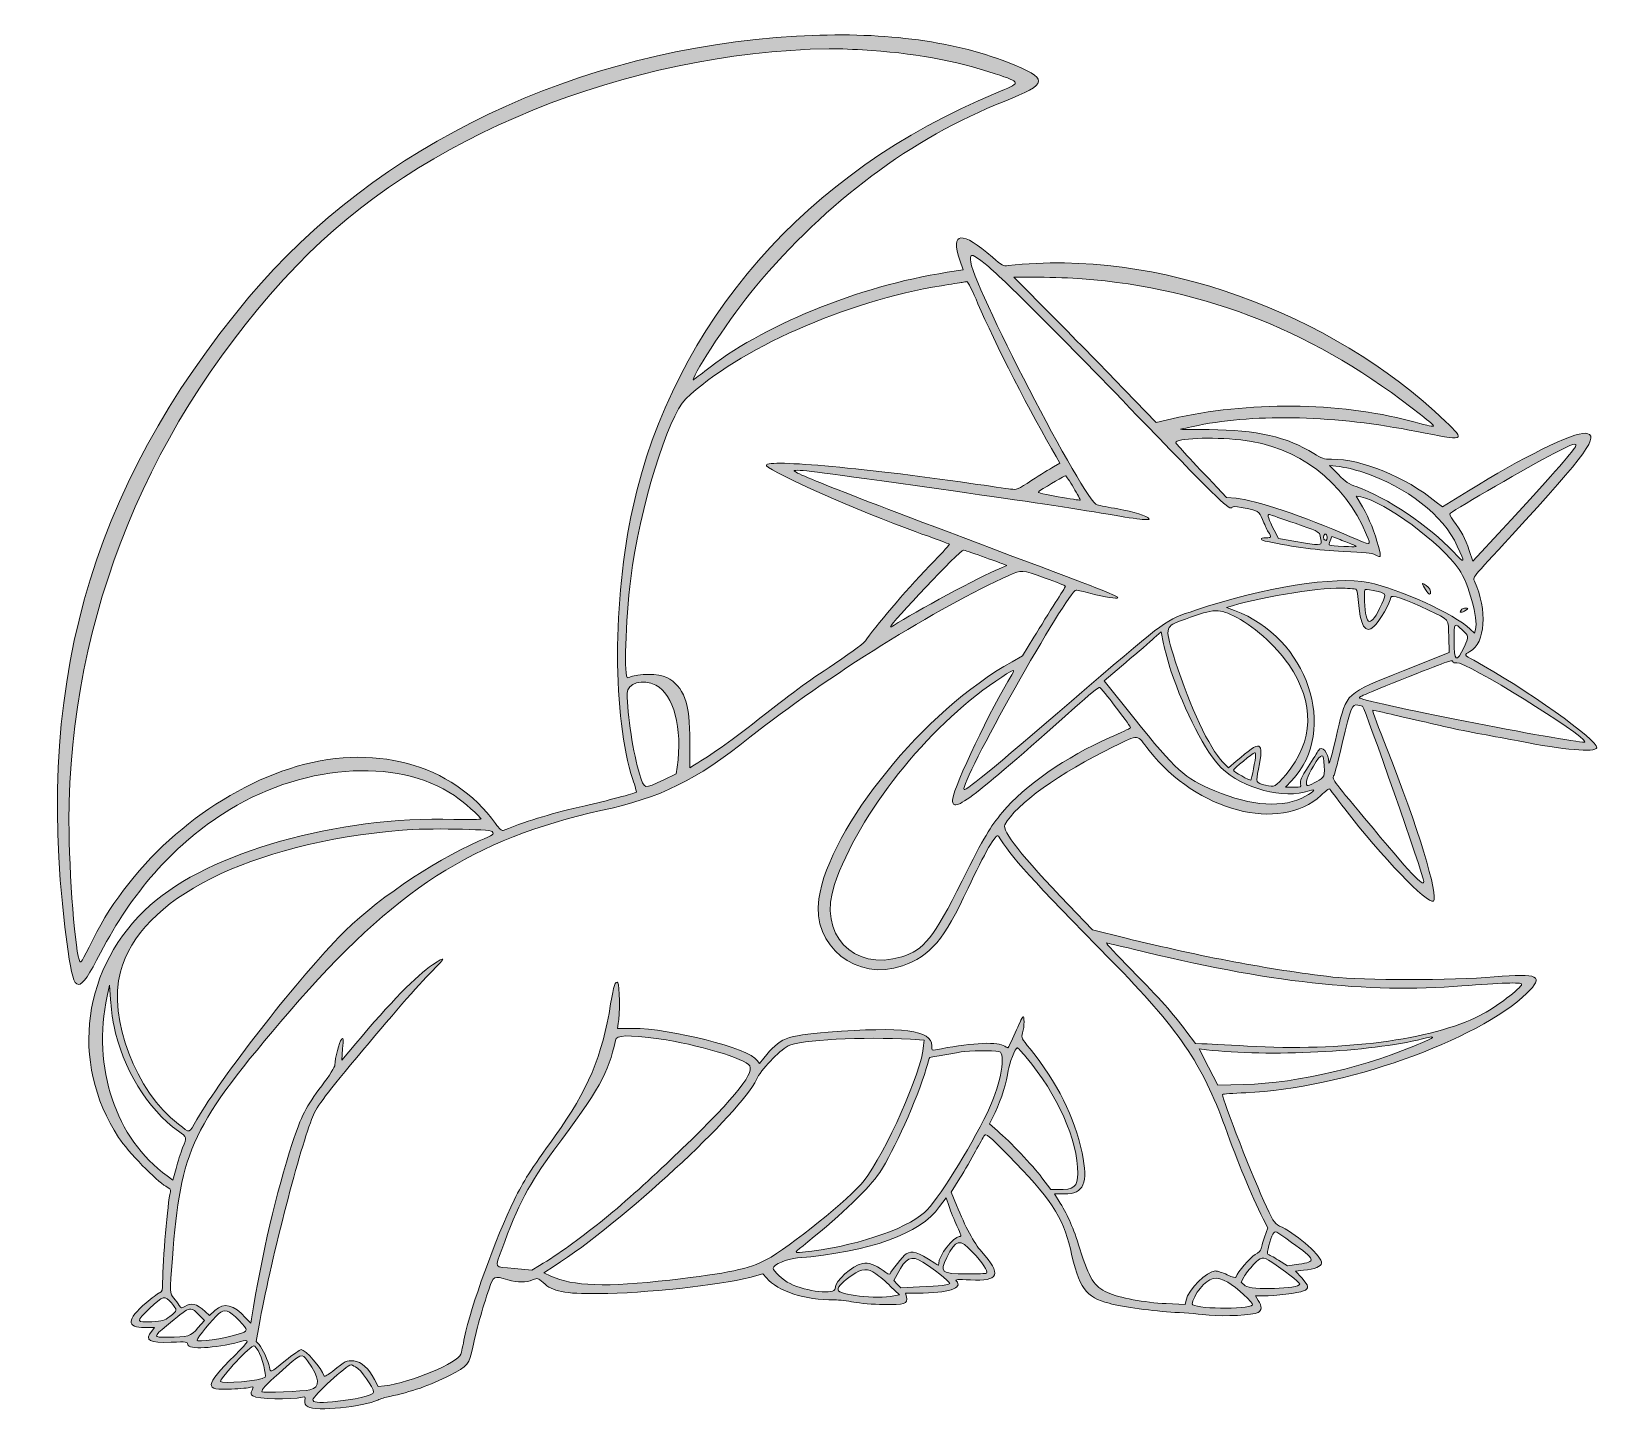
# Model space of a CAD drawing. Header units: millimetres. Extents: x 169 to 311, y 75 to 200.
import ezdxf

# ---------------------------------------------------------------- set-up
doc = ezdxf.new("R2010")
doc.units = ezdxf.units.MM
doc.header["$MEASUREMENT"] = 0
doc.layers.add('splitsvg', color=7, linetype='Continuous', lineweight=0)

msp = doc.modelspace()

# ---------------------------------------------------------------- hatches: boundary and pattern name
at = {"layer": 'splitsvg', "true_color": 0x10161f, "transparency": 33554687}
h = msp.add_hatch(color=168, dxfattribs=at)
edge = h.paths.add_edge_path()
edge.add_spline(control_points=[(198.27, 79.46), (198.76, 79.21), (199.9, 77.6), (199.9, 77.15), (199.9, 76.87), (198.14, 76.47), (196.18, 76.29), (194.88, 76.17), (194.4, 76.22), (194.4, 76.48), (194.4, 76.8), (197.51, 79.65), (197.86, 79.65), (197.89, 79.65), (198.07, 79.56), (198.27, 79.46)], knot_values=[0, 0, 0, 0, 1, 1, 1, 2, 2, 2, 3, 3, 3, 4, 4, 4, 5, 5, 5, 5], degree=3, periodic=0)
edge.add_line((198.27, 79.46), (198.27, 79.46))
edge = h.paths.add_edge_path()
edge.add_spline(control_points=[(193.92, 79.99), (195.05, 78.44), (195.12, 77.59), (194.13, 77.37), (193.59, 77.25), (189.78, 77.09), (189.78, 77.18), (189.78, 77.44), (190.08, 77.77), (191.31, 78.86), (193.43, 80.75), (193.38, 80.73), (193.92, 79.99)], knot_values=[0, 0, 0, 0, 1, 1, 1, 2, 2, 2, 3, 3, 3, 4, 4, 4, 4], degree=3, periodic=0)
edge.add_line((193.92, 79.99), (193.92, 79.99))
edge = h.paths.add_edge_path()
edge.add_spline(control_points=[(189.43, 80.95), (189.79, 80.33), (190.23, 78.67), (190.07, 78.51), (189.77, 78.21), (186.04, 77.87), (186.04, 78.14), (186.04, 78.49), (188.81, 81.45), (189.06, 81.36), (189.15, 81.34), (189.31, 81.15), (189.43, 80.95)], knot_values=[0, 0, 0, 0, 1, 1, 1, 2, 2, 2, 3, 3, 3, 4, 4, 4, 4], degree=3, periodic=0)
edge.add_line((189.43, 80.95), (189.43, 80.95))
edge = h.paths.add_edge_path()
edge.add_spline(control_points=[(187.71, 83.64), (188.58, 82.73), (188.58, 82.72), (187.63, 82.41), (186.3, 81.98), (183.91, 81.64), (183.91, 81.88), (183.91, 82.06), (185.33, 83.8), (185.85, 84.25), (186.42, 84.75), (186.76, 84.64), (187.71, 83.64)], knot_values=[0, 0, 0, 0, 1, 1, 1, 2, 2, 2, 3, 3, 3, 4, 4, 4, 4], degree=3, periodic=0)
edge.add_line((187.71, 83.64), (187.71, 83.64))
edge = h.paths.add_edge_path()
edge.add_spline(control_points=[(184.03, 84.21), (184.03, 84.21), (184.57, 83.66), (184.57, 83.66), (184.57, 83.66), (183.99, 82.98), (183.99, 82.98), (183.33, 82.21), (183.11, 82.14), (181.21, 82.14), (179.93, 82.14), (179.93, 82.16), (181.13, 83.17), (183.28, 84.96), (183.29, 84.97), (184.03, 84.21)], knot_values=[0, 0, 0, 0, 1, 1, 1, 2, 2, 2, 3, 3, 3, 4, 4, 4, 5, 5, 5, 5], degree=3, periodic=0)
edge.add_line((184.03, 84.21), (184.03, 84.21))
edge = h.paths.add_edge_path()
edge.add_spline(control_points=[(181.59, 85.24), (182.16, 84.58), (182.15, 84.54), (181.45, 84.02), (180.92, 83.63), (180.77, 83.59), (179.82, 83.54), (178.36, 83.46), (178.35, 83.55), (179.61, 84.75), (180.84, 85.92), (180.99, 85.95), (181.59, 85.24)], knot_values=[0, 0, 0, 0, 1, 1, 1, 2, 2, 2, 3, 3, 3, 4, 4, 4, 4], degree=3, periodic=0)
edge.add_line((181.59, 85.24), (181.59, 85.24))
edge = h.paths.add_edge_path()
edge.add_spline(control_points=[(277.29, 87.13), (278.05, 86.7), (279.68, 85.21), (279.54, 85.07), (279.09, 84.62), (274.07, 84.7), (274.07, 85.16), (274.07, 85.41), (274.46, 86.18), (274.78, 86.56), (275.65, 87.59), (276.25, 87.73), (277.29, 87.13)], knot_values=[0, 0, 0, 0, 1, 1, 1, 2, 2, 2, 3, 3, 3, 4, 4, 4, 4], degree=3, periodic=0)
edge.add_line((277.29, 87.13), (277.29, 87.13))
edge = h.paths.add_edge_path()
edge.add_spline(control_points=[(245.41, 87.89), (245.71, 87.68), (246.31, 87.17), (246.75, 86.74), (246.75, 86.74), (247.54, 85.98), (247.54, 85.98), (247.54, 85.98), (247.04, 85.88), (247.04, 85.88), (245.48, 85.57), (241.98, 85.96), (241.98, 86.44), (241.98, 86.73), (242.47, 87.23), (243.25, 87.75), (244.19, 88.39), (244.65, 88.41), (245.41, 87.89)], knot_values=[0, 0, 0, 0, 1, 1, 1, 2, 2, 2, 3, 3, 3, 4, 4, 4, 5, 5, 5, 6, 6, 6, 6], degree=3, periodic=0)
edge.add_line((245.41, 87.89), (245.41, 87.89))
edge = h.paths.add_edge_path()
edge.add_spline(control_points=[(281.28, 88.93), (282.28, 88.3), (283.81, 87.1), (283.81, 86.95), (283.81, 86.52), (279.36, 86.38), (278.87, 86.81), (278.87, 86.81), (278.51, 87.12), (278.51, 87.12), (278.51, 87.12), (278.76, 87.59), (278.76, 87.59), (278.89, 87.85), (279.29, 88.36), (279.64, 88.73), (280.33, 89.46), (280.43, 89.47), (281.28, 88.93)], knot_values=[0, 0, 0, 0, 1, 1, 1, 2, 2, 2, 3, 3, 3, 4, 4, 4, 5, 5, 5, 6, 6, 6, 6], degree=3, periodic=0)
edge.add_line((281.28, 88.93), (281.28, 88.93))
edge = h.paths.add_edge_path()
edge.add_spline(control_points=[(249.66, 88.94), (250.5, 88.44), (252.1, 87.18), (252.1, 87.02), (252.1, 86.88), (251.27, 86.77), (249.35, 86.69), (249.35, 86.69), (247.66, 86.61), (247.66, 86.61), (247.66, 86.61), (247.35, 86.94), (247.35, 86.94), (247.35, 86.94), (247.05, 87.28), (247.05, 87.28), (247.05, 87.28), (247.34, 87.83), (247.34, 87.83), (248.16, 89.39), (248.59, 89.59), (249.66, 88.94)], knot_values=[0, 0, 0, 0, 1, 1, 1, 2, 2, 2, 3, 3, 3, 4, 4, 4, 5, 5, 5, 6, 6, 6, 7, 7, 7, 7], degree=3, periodic=0)
edge.add_line((249.66, 88.94), (249.66, 88.94))
edge = h.paths.add_edge_path()
edge.add_spline(control_points=[(254.18, 89.84), (255.04, 88.92), (255.59, 88.09), (255.44, 87.94), (255.39, 87.9), (254.59, 87.87), (253.65, 87.87), (251.32, 87.89), (251.19, 87.99), (251.84, 89.36), (252.63, 91.02), (253, 91.1), (254.18, 89.84)], knot_values=[0, 0, 0, 0, 1, 1, 1, 2, 2, 2, 3, 3, 3, 4, 4, 4, 4], degree=3, periodic=0)
edge.add_line((254.18, 89.84), (254.18, 89.84))
edge = h.paths.add_edge_path()
edge.add_spline(control_points=[(283.08, 90.73), (285.28, 89.16), (285.34, 88.97), (283.73, 88.75), (283.73, 88.75), (282.71, 88.62), (282.71, 88.62), (282.71, 88.62), (281.88, 89.12), (281.88, 89.12), (281.42, 89.4), (280.99, 89.64), (280.93, 89.66), (280.79, 89.71), (281.14, 91.1), (281.39, 91.48), (281.61, 91.81), (281.5, 91.86), (283.08, 90.73)], knot_values=[0, 0, 0, 0, 1, 1, 1, 2, 2, 2, 3, 3, 3, 4, 4, 4, 5, 5, 5, 6, 6, 6, 6], degree=3, periodic=0)
edge.add_line((283.08, 90.73), (283.08, 90.73))
edge = h.paths.add_edge_path()
edge.add_spline(control_points=[(252.76, 92.23), (253.17, 91.35), (253.18, 91.26), (252.97, 91.26), (252.43, 91.26), (251.1, 89.52), (251.1, 88.82), (251.1, 88.62), (251.07, 88.62), (250.75, 88.84), (249.12, 89.91), (248.71, 90.05), (248.16, 89.68), (247.86, 89.49), (246.8, 88.17), (246.7, 87.87), (246.67, 87.78), (246.42, 87.9), (246.07, 88.17), (245.36, 88.72), (244.73, 88.93), (244.2, 88.82), (243.22, 88.62), (241.73, 87.25), (241.73, 86.56), (241.73, 85.97), (239.11, 86.26), (237.64, 87), (236.99, 87.32), (236.11, 88.14), (236.11, 88.4), (236.11, 88.72), (237.36, 89.24), (238.3, 89.32), (244.92, 89.88), (249.37, 91.48), (251.19, 93.97), (251.19, 93.97), (251.78, 94.77), (251.78, 94.77), (251.78, 94.77), (252.05, 93.98), (252.05, 93.98), (252.19, 93.55), (252.52, 92.76), (252.76, 92.23)], knot_values=[0, 0, 0, 0, 1, 1, 1, 2, 2, 2, 3, 3, 3, 4, 4, 4, 5, 5, 5, 6, 6, 6, 7, 7, 7, 8, 8, 8, 9, 9, 9, 10, 10, 10, 11, 11, 11, 12, 12, 12, 13, 13, 13, 14, 14, 14, 15, 15, 15, 15], degree=3, periodic=0)
edge.add_line((252.76, 92.23), (252.76, 92.23))
edge = h.paths.add_edge_path()
edge.add_spline(control_points=[(256.69, 107.97), (257.18, 107.48), (256.59, 104.71), (255.52, 102.51), (253.88, 99.12), (250.95, 94.46), (249.83, 93.45), (248.07, 91.87), (243.24, 90.29), (238.77, 89.84), (237.94, 89.76), (237.91, 89.7), (239.26, 90.79), (242.36, 93.28), (244.81, 95.65), (245.76, 97.07), (247.03, 98.99), (249.14, 103.69), (249.98, 106.49), (250.13, 107.01), (250.27, 107.45), (250.29, 107.47), (250.32, 107.51), (252.83, 107.95), (253.47, 108.03), (254.52, 108.15), (256.55, 108.11), (256.69, 107.97)], knot_values=[0, 0, 0, 0, 1, 1, 1, 2, 2, 2, 3, 3, 3, 4, 4, 4, 5, 5, 5, 6, 6, 6, 7, 7, 7, 8, 8, 8, 9, 9, 9, 9], degree=3, periodic=0)
edge.add_line((256.69, 107.97), (256.69, 107.97))
edge = h.paths.add_edge_path()
edge.add_spline(control_points=[(259.01, 107.53), (261.87, 104.13), (263.71, 99.99), (263.71, 96.98), (263.71, 95.79), (263.35, 95.5), (261.9, 95.51), (261.9, 95.51), (261.27, 95.52), (261.27, 95.52), (261.27, 95.52), (260.46, 96.58), (260.46, 96.58), (259.58, 97.74), (257.58, 99.85), (256.43, 100.84), (256.43, 100.84), (255.71, 101.46), (255.71, 101.46), (255.71, 101.46), (256.21, 102.51), (256.21, 102.51), (256.78, 103.7), (257.3, 105.34), (257.41, 106.29), (257.48, 106.91), (258.05, 108.37), (258.22, 108.37), (258.27, 108.37), (258.62, 107.99), (259.01, 107.53)], knot_values=[0, 0, 0, 0, 1, 1, 1, 2, 2, 2, 3, 3, 3, 4, 4, 4, 5, 5, 5, 6, 6, 6, 7, 7, 7, 8, 8, 8, 9, 9, 9, 10, 10, 10, 10], degree=3, periodic=0)
edge.add_line((259.01, 107.53), (259.01, 107.53))
edge = h.paths.add_edge_path()
edge.add_spline(control_points=[(248.54, 109.13), (248.54, 109.13), (249.79, 109.05), (249.79, 109.05), (249.79, 109.05), (249.74, 108.56), (249.74, 108.56), (249.53, 106.09), (246.37, 98.98), (244.27, 96.23), (243.21, 94.84), (237.46, 90.2), (235.51, 89.17), (233.93, 88.32), (232.07, 87.93), (226.75, 87.32), (220.98, 86.66), (217.98, 86.76), (215.97, 87.67), (215.97, 87.67), (215.33, 87.96), (215.33, 87.96), (215.33, 87.96), (216.26, 88.57), (216.26, 88.57), (222.42, 92.53), (233.19, 102.48), (234.59, 105.49), (234.98, 106.34), (236.63, 108.08), (237.46, 108.53), (238.45, 109.07), (244.42, 109.39), (248.54, 109.13)], knot_values=[0, 0, 0, 0, 1, 1, 1, 2, 2, 2, 3, 3, 3, 4, 4, 4, 5, 5, 5, 6, 6, 6, 7, 7, 7, 8, 8, 8, 9, 9, 9, 10, 10, 10, 11, 11, 11, 11], degree=3, periodic=0)
edge.add_line((248.54, 109.13), (248.54, 109.13))
edge = h.paths.add_edge_path()
edge.add_spline(control_points=[(295.16, 108.94), (289.86, 106.62), (283.77, 105.17), (278.76, 105.04), (278.76, 105.04), (276.38, 104.98), (276.38, 104.98), (276.38, 104.98), (275.54, 106.62), (275.54, 106.62), (275.54, 106.62), (274.7, 108.27), (274.7, 108.27), (274.7, 108.27), (275.36, 108.19), (275.36, 108.19), (280.94, 107.52), (290.17, 107.98), (294.93, 109.17), (296.08, 109.46), (296.16, 109.38), (295.16, 108.94)], knot_values=[0, 0, 0, 0, 1, 1, 1, 2, 2, 2, 3, 3, 3, 4, 4, 4, 5, 5, 5, 6, 6, 6, 7, 7, 7, 7], degree=3, periodic=0)
edge.add_line((295.16, 108.94), (295.16, 108.94))
edge = h.paths.add_edge_path()
edge.add_spline(control_points=[(225.75, 109.17), (229.2, 108.69), (233.61, 107.37), (233.98, 106.72), (234.41, 105.96), (232.32, 103.47), (226.86, 98.26), (222.22, 93.82), (218.38, 90.73), (214.94, 88.64), (214.94, 88.64), (214.23, 88.22), (214.23, 88.22), (214.23, 88.22), (212.67, 88.36), (212.67, 88.36), (210.75, 88.53), (210.87, 88.36), (211.51, 90.1), (212.96, 94.08), (214.07, 96.19), (216.23, 99.08), (220.34, 104.59), (221.18, 106.07), (221.81, 109.02), (221.91, 109.53), (222.9, 109.56), (225.75, 109.17)], knot_values=[0, 0, 0, 0, 1, 1, 1, 2, 2, 2, 3, 3, 3, 4, 4, 4, 5, 5, 5, 6, 6, 6, 7, 7, 7, 8, 8, 8, 9, 9, 9, 9], degree=3, periodic=0)
edge.add_line((225.75, 109.17), (225.75, 109.17))
edge = h.paths.add_edge_path()
edge.add_spline(control_points=[(176.36, 110.43), (177.17, 106.48), (179.39, 102.83), (182.22, 100.8), (183.02, 100.23), (183, 100.3), (182.6, 99.3), (182.43, 98.87), (182.16, 98.03), (182, 97.44), (182, 97.44), (181.72, 96.37), (181.72, 96.37), (181.72, 96.37), (181.2, 96.75), (181.2, 96.75), (176.53, 100.12), (174.37, 106.61), (175.77, 113.05), (175.77, 113.05), (175.98, 114.05), (175.98, 114.05), (175.98, 114.05), (176.07, 112.74), (176.07, 112.74), (176.11, 112.02), (176.24, 110.98), (176.36, 110.43)], knot_values=[0, 0, 0, 0, 1, 1, 1, 2, 2, 2, 3, 3, 3, 4, 4, 4, 5, 5, 5, 6, 6, 6, 7, 7, 7, 8, 8, 8, 9, 9, 9, 9], degree=3, periodic=0)
edge.add_line((176.36, 110.43), (176.36, 110.43))
edge = h.paths.add_edge_path()
edge.add_spline(control_points=[(268.72, 117.3), (280.89, 114.29), (289.91, 113.28), (298.51, 113.97), (301.97, 114.25), (303.92, 114.31), (303.92, 114.13), (303.92, 113.78), (301.56, 112), (300.13, 111.28), (295.76, 109.07), (287.68, 108.01), (279.07, 108.52), (277.11, 108.63), (275.25, 108.73), (274.94, 108.73), (274.94, 108.73), (274.37, 108.74), (274.37, 108.74), (274.37, 108.74), (273.5, 109.9), (273.5, 109.9), (272.29, 111.53), (271.24, 112.7), (268.53, 115.45), (267.23, 116.78), (266.23, 117.86), (266.31, 117.86), (266.38, 117.86), (267.47, 117.61), (268.72, 117.3)], knot_values=[0, 0, 0, 0, 1, 1, 1, 2, 2, 2, 3, 3, 3, 4, 4, 4, 5, 5, 5, 6, 6, 6, 7, 7, 7, 8, 8, 8, 9, 9, 9, 10, 10, 10, 10], degree=3, periodic=0)
edge.add_line((268.72, 117.3), (268.72, 117.3))
edge = h.paths.add_edge_path()
edge.add_spline(control_points=[(210.65, 127.96), (210.82, 127.69), (210.83, 127.69), (209.48, 127.1), (205.07, 125.15), (199.76, 121.51), (196.74, 118.37), (192.6, 114.05), (186.15, 105.76), (183.9, 101.87), (183.14, 100.54), (183.33, 100.59), (182.22, 101.44), (178.35, 104.4), (175.84, 111), (176.96, 115.24), (178.71, 121.9), (188.61, 126.87), (202.52, 128.09), (204.63, 128.27), (210.51, 128.18), (210.65, 127.96)], knot_values=[0, 0, 0, 0, 1, 1, 1, 2, 2, 2, 3, 3, 3, 4, 4, 4, 5, 5, 5, 6, 6, 6, 7, 7, 7, 7], degree=3, periodic=0)
edge.add_line((210.65, 127.96), (210.65, 127.96))
edge = h.paths.add_edge_path()
edge.add_spline(control_points=[(286.04, 133.9), (286.08, 133.25), (286.05, 133.03), (285.88, 132.85), (285.66, 132.6), (284.57, 132.04), (284.49, 132.13), (284.29, 132.33), (284.49, 132.93), (285.06, 133.88), (285.82, 135.14), (285.96, 135.14), (286.04, 133.9)], knot_values=[0, 0, 0, 0, 1, 1, 1, 2, 2, 2, 3, 3, 3, 4, 4, 4, 4], degree=3, periodic=0)
edge.add_line((286.04, 133.9), (286.04, 133.9))
edge = h.paths.add_edge_path()
edge.add_spline(control_points=[(279.82, 134.84), (279.82, 134.55), (279.45, 132.68), (279.38, 132.61), (279.3, 132.54), (277.8, 133.4), (277.8, 133.51), (277.8, 133.63), (279.58, 135.08), (279.72, 135.09), (279.78, 135.09), (279.82, 134.98), (279.82, 134.84)], knot_values=[0, 0, 0, 0, 1, 1, 1, 2, 2, 2, 3, 3, 3, 4, 4, 4, 4], degree=3, periodic=0)
edge.add_line((279.82, 134.84), (279.82, 134.84))
edge = h.paths.add_edge_path()
edge.add_spline(control_points=[(289.51, 139.3), (289.76, 139.05), (295.05, 123.9), (295.05, 123.43), (295.05, 122.87), (293.95, 124.04), (289.69, 129.16), (286.71, 132.74), (286.73, 132.71), (286.92, 133.06), (286.99, 133.19), (287.33, 134.48), (287.67, 135.92), (288.46, 139.28), (288.56, 139.52), (289.08, 139.41), (289.3, 139.37), (289.49, 139.32), (289.51, 139.3)], knot_values=[0, 0, 0, 0, 1, 1, 1, 2, 2, 2, 3, 3, 3, 4, 4, 4, 5, 5, 5, 6, 6, 6, 6], degree=3, periodic=0)
edge.add_line((289.51, 139.3), (289.51, 139.3))
edge = h.paths.add_edge_path()
edge.add_spline(control_points=[(225.47, 141.22), (227.11, 140.38), (227.9, 137.34), (227.41, 133.78), (227.41, 133.78), (227.33, 133.18), (227.33, 133.18), (227.33, 133.18), (226.2, 132.65), (226.2, 132.65), (224.33, 131.77), (224.46, 131.74), (224, 133.17), (223.44, 134.92), (222.87, 138.59), (222.87, 140.48), (222.87, 141.42), (224.3, 141.83), (225.47, 141.22)], knot_values=[0, 0, 0, 0, 1, 1, 1, 2, 2, 2, 3, 3, 3, 4, 4, 4, 5, 5, 5, 6, 6, 6, 6], degree=3, periodic=0)
edge.add_line((225.47, 141.22), (225.47, 141.22))
edge = h.paths.add_edge_path()
edge.add_spline(control_points=[(257.73, 142.16), (255.85, 139.13), (252.52, 132.15), (252.38, 130.94), (252.2, 129.41), (253.74, 130.56), (263.44, 139.2), (264.68, 140.3), (265.64, 141.07), (265.71, 141.01), (266.28, 140.41), (268.57, 137.4), (268.49, 137.34), (268.44, 137.29), (267.59, 136.9), (266.62, 136.47), (262.66, 134.74), (258.83, 132.09), (256.89, 129.72), (255.7, 128.28), (255.3, 127.61), (253.22, 123.48), (250.61, 118.27), (249.79, 117.24), (247.76, 116.61), (243.33, 115.24), (240.13, 118.68), (241.67, 123.17), (243.87, 129.58), (250.06, 137.38), (256.28, 141.58), (257.94, 142.7), (258.1, 142.77), (257.73, 142.16)], knot_values=[0, 0, 0, 0, 1, 1, 1, 2, 2, 2, 3, 3, 3, 4, 4, 4, 5, 5, 5, 6, 6, 6, 7, 7, 7, 8, 8, 8, 9, 9, 9, 10, 10, 10, 11, 11, 11, 11], degree=3, periodic=0)
edge.add_line((257.73, 142.16), (257.73, 142.16))
edge = h.paths.add_edge_path()
edge.add_spline(control_points=[(297.68, 143.32), (297.68, 143.23), (297.81, 143.2), (298.04, 143.25), (298.8, 143.4), (309.66, 136.69), (309.66, 136.07), (309.66, 135.75), (290.04, 139.58), (289.26, 140.05), (289.12, 140.14), (289.26, 140.2), (293.68, 141.97), (297.48, 143.49), (297.68, 143.56), (297.68, 143.32)], knot_values=[0, 0, 0, 0, 1, 1, 1, 2, 2, 2, 3, 3, 3, 4, 4, 4, 5, 5, 5, 5], degree=3, periodic=0)
edge.add_line((297.68, 143.32), (297.68, 143.32))
edge = h.paths.add_edge_path()
edge.add_spline(control_points=[(272.15, 142.52), (273.36, 138.88), (275.34, 135.07), (276.71, 133.73), (278.63, 131.85), (282.4, 130.86), (284.67, 131.64), (285.35, 131.87), (285.18, 131.63), (284.33, 131.15), (282.38, 130.06), (279.44, 130.24), (276.11, 131.65), (273.31, 132.83), (272.67, 133.41), (268.78, 138.25), (268.78, 138.25), (266.09, 141.6), (266.09, 141.6), (266.09, 141.6), (268.05, 143.27), (268.05, 143.27), (269.13, 144.19), (270.3, 145.19), (270.64, 145.49), (270.64, 145.49), (271.26, 146.05), (271.26, 146.05), (271.26, 146.05), (271.48, 144.97), (271.48, 144.97), (271.59, 144.38), (271.9, 143.28), (272.15, 142.52)], knot_values=[0, 0, 0, 0, 1, 1, 1, 2, 2, 2, 3, 3, 3, 4, 4, 4, 5, 5, 5, 6, 6, 6, 7, 7, 7, 8, 8, 8, 9, 9, 9, 10, 10, 10, 11, 11, 11, 11], degree=3, periodic=0)
edge.add_line((272.15, 142.52), (272.15, 142.52))
edge = h.paths.add_edge_path()
edge.add_spline(control_points=[(298.54, 146.22), (299.14, 145.66), (299.14, 145.6), (298.73, 144.71), (298.01, 143.17), (297.81, 143.3), (297.8, 145.3), (297.8, 146.88), (297.83, 146.91), (298.54, 146.22)], knot_values=[0, 0, 0, 0, 1, 1, 1, 2, 2, 2, 3, 3, 3, 3], degree=3, periodic=0)
edge.add_line((298.54, 146.22), (298.54, 146.22))
edge = h.paths.add_edge_path()
edge.add_spline(control_points=[(277.8, 147.51), (279.48, 146.72), (281.65, 144.8), (282.82, 143.08), (285.2, 139.57), (285.11, 136.15), (282.57, 133.13), (281.61, 131.99), (281.52, 131.94), (280.72, 132.15), (279.81, 132.39), (279.83, 132.34), (280.08, 133.62), (280.58, 136.2), (280.34, 136.29), (278.06, 134.33), (278.06, 134.33), (277.36, 133.73), (277.36, 133.73), (277.36, 133.73), (276.85, 134.25), (276.85, 134.25), (275.6, 135.55), (273.88, 139.2), (272.54, 143.4), (271.59, 146.35), (271.61, 146.51), (272.93, 147.01), (275.89, 148.14), (276.38, 148.19), (277.8, 147.51)], knot_values=[0, 0, 0, 0, 1, 1, 1, 2, 2, 2, 3, 3, 3, 4, 4, 4, 5, 5, 5, 6, 6, 6, 7, 7, 7, 8, 8, 8, 9, 9, 9, 10, 10, 10, 10], degree=3, periodic=0)
edge.add_line((277.8, 147.51), (277.8, 147.51))
edge = h.paths.add_edge_path()
edge.add_spline(control_points=[(298.43, 148.02), (298.21, 147.76), (298.53, 147.76), (298.87, 148.01), (299.11, 148.19), (299.11, 148.2), (298.85, 148.2), (298.7, 148.2), (298.51, 148.12), (298.43, 148.02)], knot_values=[0, 0, 0, 0, 1, 1, 1, 2, 2, 2, 3, 3, 3, 3], degree=3, periodic=0)
edge.add_line((298.43, 148.02), (298.43, 148.02))
edge = h.paths.add_edge_path()
edge.add_spline(control_points=[(290.91, 149.69), (291.69, 149.52), (291.69, 149.47), (291.05, 148.16), (290.13, 146.29), (289.7, 146.65), (289.69, 149.3), (289.68, 150.04), (289.55, 149.99), (290.91, 149.69)], knot_values=[0, 0, 0, 0, 1, 1, 1, 2, 2, 2, 3, 3, 3, 3], degree=3, periodic=0)
edge.add_line((290.91, 149.69), (290.91, 149.69))
edge = h.paths.add_edge_path()
edge.add_spline(control_points=[(288.75, 149.95), (289, 149.95), (289.03, 149.88), (289.1, 148.98), (289.31, 146.55), (289.75, 145.8), (290.54, 146.52), (291.03, 146.96), (292.06, 148.75), (292.06, 149.15), (292.06, 149.47), (293.29, 149.07), (295.49, 148.02), (297.39, 147.11), (297.27, 147.27), (297.32, 145.6), (297.32, 145.6), (297.36, 144.18), (297.36, 144.18), (297.36, 144.18), (293.2, 142.52), (293.2, 142.52), (287.93, 140.43), (288.06, 140.54), (287.25, 137.09), (286.66, 134.61), (286.46, 133.9), (286.45, 134.22), (286.4, 135.12), (285.83, 135.81), (285.52, 135.31), (285.42, 135.16), (285, 134.49), (284.57, 133.82), (283.96, 132.86), (283.82, 132.55), (283.89, 132.29), (283.97, 131.97), (283.96, 131.97), (283.25, 131.97), (283.25, 131.97), (282.53, 131.97), (282.53, 131.97), (282.53, 131.97), (283.11, 132.59), (283.11, 132.59), (287.38, 137.15), (284.53, 145.56), (277.9, 147.98), (277.9, 147.98), (277.17, 148.25), (277.17, 148.25), (277.17, 148.25), (277.71, 148.41), (277.71, 148.41), (280.61, 149.27), (286.26, 150.16), (287.92, 150), (288.22, 149.97), (288.59, 149.95), (288.75, 149.95)], knot_values=[0, 0, 0, 0, 1, 1, 1, 2, 2, 2, 3, 3, 3, 4, 4, 4, 5, 5, 5, 6, 6, 6, 7, 7, 7, 8, 8, 8, 9, 9, 9, 10, 10, 10, 11, 11, 11, 12, 12, 12, 13, 13, 13, 14, 14, 14, 15, 15, 15, 16, 16, 16, 17, 17, 17, 18, 18, 18, 19, 19, 19, 20, 20, 20, 20], degree=3, periodic=0)
edge.add_line((288.75, 149.95), (288.75, 149.95))
edge = h.paths.add_edge_path()
edge.add_spline(control_points=[(294.93, 150.4), (294.93, 150.25), (295.46, 149.45), (295.57, 149.45), (295.76, 149.45), (295.69, 149.91), (295.46, 150.1), (295.18, 150.34), (294.93, 150.48), (294.93, 150.4)], knot_values=[0, 0, 0, 0, 1, 1, 1, 2, 2, 2, 3, 3, 3, 3], degree=3, periodic=0)
edge.add_line((294.93, 150.4), (294.93, 150.4))
edge = h.paths.add_edge_path()
edge.add_spline(control_points=[(260.74, 150.92), (261.75, 150.56), (262.58, 150.22), (262.58, 150.18), (262.59, 150.13), (262.17, 149.45), (261.67, 148.68), (261.17, 147.9), (260.3, 146.5), (259.73, 145.57), (259.73, 145.57), (258.7, 143.87), (258.7, 143.87), (258.7, 143.87), (257.75, 143.34), (257.75, 143.34), (249.82, 138.91), (241.22, 128.36), (240.24, 121.85), (239.6, 117.6), (243.69, 114.33), (247.81, 115.78), (250.34, 116.68), (251.59, 118.15), (253.76, 122.81), (255.25, 126.01), (256.33, 127.86), (256.52, 127.54), (257.57, 125.76), (259.54, 123.59), (266.71, 116.3), (272.8, 110.1), (275.02, 106.86), (277.05, 101.19), (278.2, 97.98), (279.41, 95.07), (280.5, 92.87), (280.5, 92.87), (280.91, 92.05), (280.91, 92.05), (280.91, 92.05), (280.62, 91.19), (280.62, 91.19), (280.46, 90.71), (280.32, 90.24), (280.32, 90.14), (280.31, 90.03), (280.07, 89.8), (279.78, 89.63), (279.31, 89.34), (278.18, 88.04), (278.04, 87.61), (278, 87.5), (277.78, 87.56), (277.23, 87.8), (276.82, 87.99), (276.34, 88.14), (276.17, 88.14), (275.4, 88.14), (273.72, 86.48), (273.51, 85.5), (273.51, 85.5), (273.42, 85.1), (273.42, 85.1), (273.42, 85.1), (271.72, 85.18), (271.72, 85.18), (269.75, 85.28), (267.43, 85.71), (266.4, 86.18), (265.17, 86.74), (264.78, 87.37), (263.89, 90.16), (263.26, 92.14), (262.87, 93.04), (262.11, 94.29), (262.11, 94.29), (261.6, 95.13), (261.6, 95.13), (261.6, 95.13), (262.5, 95.13), (262.5, 95.13), (264.27, 95.13), (264.67, 96.06), (264.09, 98.84), (263.43, 102.06), (261.83, 105.25), (259.38, 108.26), (258.59, 109.23), (258.58, 109.25), (258.71, 109.71), (258.87, 110.3), (258.88, 111.34), (258.72, 111.17), (258.66, 111.11), (258.35, 110.45), (258.02, 109.71), (257.7, 108.97), (257.41, 108.37), (257.38, 108.37), (257.35, 108.37), (257.15, 108.46), (256.93, 108.58), (256.26, 108.94), (253.67, 108.77), (250.82, 108.17), (250.49, 108.1), (250.47, 108.12), (250.47, 108.55), (250.47, 109.96), (247.87, 110.3), (241.08, 109.77), (237.23, 109.46), (236.73, 109.26), (235.27, 107.43), (235.27, 107.43), (234.88, 106.93), (234.88, 106.93), (234.88, 106.93), (234.67, 107.22), (234.67, 107.22), (233.89, 108.31), (226.85, 110.12), (223.36, 110.12), (223.36, 110.12), (221.99, 110.12), (221.99, 110.12), (221.99, 110.12), (222.07, 110.55), (222.07, 110.55), (222.22, 111.34), (222.2, 114.09), (222.04, 114.24), (221.81, 114.48), (221.65, 114.03), (221.38, 112.33), (220.63, 107.63), (219.3, 104.49), (216.36, 100.39), (214.05, 97.19), (213.51, 96.34), (212.64, 94.57), (211, 91.23), (208.67, 84.79), (208.14, 82.14), (208, 81.42), (207.85, 80.73), (207.81, 80.61), (207.57, 79.82), (203.32, 78.05), (200.89, 77.73), (200.89, 77.73), (200.33, 77.66), (200.33, 77.66), (200.33, 77.66), (199.98, 78.32), (199.98, 78.32), (199.46, 79.32), (198.79, 79.91), (198.1, 79.99), (197.46, 80.06), (197.35, 80), (196.2, 79.06), (195.8, 78.74), (195.46, 78.54), (195.43, 78.62), (195.18, 79.36), (193.74, 81.02), (193.34, 81.02), (193.24, 81.02), (192.6, 80.57), (191.92, 80.02), (190.48, 78.87), (190.58, 78.91), (190.48, 79.43), (190.38, 79.97), (189.82, 81.14), (189.52, 81.47), (189.52, 81.47), (189.26, 81.74), (189.26, 81.74), (189.26, 81.74), (189.53, 83.22), (189.53, 83.22), (190.48, 88.58), (193.07, 98.74), (194.29, 101.88), (194.71, 102.99), (195.26, 103.73), (198.38, 107.49), (201.39, 111.11), (204, 114.11), (205.17, 115.28), (206.48, 116.59), (206.5, 116.7), (205.25, 115.88), (203.83, 114.95), (201.4, 112.46), (198.28, 108.74), (198.28, 108.74), (197.02, 107.23), (197.02, 107.23), (197.02, 107.23), (197.1, 108.27), (197.1, 108.27), (197.17, 109.21), (197.16, 109.29), (196.98, 109.12), (196.79, 108.93), (196.4, 107.39), (196.4, 106.81), (196.4, 106.63), (195.92, 105.88), (195.2, 104.91), (193.78, 103.03), (193.36, 102.21), (192.53, 99.69), (191.1, 95.32), (189.79, 89.7), (188.84, 83.8), (188.84, 83.8), (188.77, 83.4), (188.77, 83.4), (188.77, 83.4), (188.31, 83.91), (188.31, 83.91), (187.23, 85.11), (186.37, 85.31), (185.53, 84.56), (185.53, 84.56), (185.03, 84.1), (185.03, 84.1), (185.03, 84.1), (184.63, 84.48), (184.63, 84.48), (183.89, 85.18), (183.34, 85.31), (182.79, 84.93), (182.51, 84.73), (182.49, 84.73), (182.3, 85.02), (182.19, 85.18), (181.96, 85.48), (181.79, 85.69), (181.44, 86.11), (181.44, 86.14), (181.67, 89.26), (182.41, 99.19), (183.45, 101.36), (192.31, 111.68), (201.75, 122.67), (208.94, 127.3), (220.5, 129.85), (226.05, 131.08), (228.98, 132.52), (233.99, 136.49), (240.95, 142), (251.08, 148.33), (257.47, 151.15), (258.66, 151.68), (258.57, 151.69), (260.74, 150.92)], knot_values=[0, 0, 0, 0, 1, 1, 1, 2, 2, 2, 3, 3, 3, 4, 4, 4, 5, 5, 5, 6, 6, 6, 7, 7, 7, 8, 8, 8, 9, 9, 9, 10, 10, 10, 11, 11, 11, 12, 12, 12, 13, 13, 13, 14, 14, 14, 15, 15, 15, 16, 16, 16, 17, 17, 17, 18, 18, 18, 19, 19, 19, 20, 20, 20, 21, 21, 21, 22, 22, 22, 23, 23, 23, 24, 24, 24, 25, 25, 25, 26, 26, 26, 27, 27, 27, 28, 28, 28, 29, 29, 29, 30, 30, 30, 31, 31, 31, 32, 32, 32, 33, 33, 33, 34, 34, 34, 35, 35, 35, 36, 36, 36, 37, 37, 37, 38, 38, 38, 39, 39, 39, 40, 40, 40, 41, 41, 41, 42, 42, 42, 43, 43, 43, 44, 44, 44, 45, 45, 45, 46, 46, 46, 47, 47, 47, 48, 48, 48, 49, 49, 49, 50, 50, 50, 51, 51, 51, 52, 52, 52, 53, 53, 53, 54, 54, 54, 55, 55, 55, 56, 56, 56, 57, 57, 57, 58, 58, 58, 59, 59, 59, 60, 60, 60, 61, 61, 61, 62, 62, 62, 63, 63, 63, 64, 64, 64, 65, 65, 65, 66, 66, 66, 67, 67, 67, 68, 68, 68, 69, 69, 69, 70, 70, 70, 71, 71, 71, 72, 72, 72, 73, 73, 73, 74, 74, 74, 75, 75, 75, 76, 76, 76, 77, 77, 77, 78, 78, 78, 79, 79, 79, 80, 80, 80, 81, 81, 81, 82, 82, 82, 83, 83, 83, 84, 84, 84, 85, 85, 85, 86, 86, 86, 87, 87, 87, 87], degree=3, periodic=0)
edge.add_line((260.74, 150.92), (260.74, 150.92))
edge = h.paths.add_edge_path()
edge.add_spline(control_points=[(254.98, 152.9), (255.83, 152.6), (256.7, 152.28), (256.9, 152.2), (256.9, 152.2), (257.28, 152.05), (257.28, 152.05), (257.28, 152.05), (256.59, 151.77), (256.59, 151.77), (254.93, 151.09), (248.83, 147.81), (247.06, 146.64), (246.87, 146.52), (246.73, 146.46), (246.73, 146.5), (246.73, 146.8), (253.05, 153.45), (253.34, 153.45), (253.39, 153.45), (254.13, 153.2), (254.98, 152.9)], knot_values=[0, 0, 0, 0, 1, 1, 1, 2, 2, 2, 3, 3, 3, 4, 4, 4, 5, 5, 5, 6, 6, 6, 7, 7, 7, 7], degree=3, periodic=0)
edge.add_line((254.98, 152.9), (254.98, 152.9))
edge = h.paths.add_edge_path()
edge.add_spline(control_points=[(288.68, 153.92), (289.1, 153.74), (289.06, 153.73), (287.81, 153.79), (286.27, 153.87), (286.4, 153.81), (286.57, 154.3), (286.57, 154.3), (286.71, 154.69), (286.71, 154.69), (286.71, 154.69), (287.48, 154.4), (287.48, 154.4), (287.9, 154.23), (288.44, 154.02), (288.68, 153.92)], knot_values=[0, 0, 0, 0, 1, 1, 1, 2, 2, 2, 3, 3, 3, 4, 4, 4, 5, 5, 5, 5], degree=3, periodic=0)
edge.add_line((288.68, 153.92), (288.68, 153.92))
edge = h.paths.add_edge_path()
edge.add_spline(control_points=[(286.31, 154.57), (286.31, 154.3), (286.13, 154.24), (286, 154.45), (285.88, 154.64), (286.03, 154.98), (286.19, 154.89), (286.26, 154.84), (286.31, 154.7), (286.31, 154.57)], knot_values=[0, 0, 0, 0, 1, 1, 1, 2, 2, 2, 3, 3, 3, 3], degree=3, periodic=0)
edge.add_line((286.31, 154.57), (286.31, 154.57))
edge = h.paths.add_edge_path()
edge.add_spline(control_points=[(283.41, 155.88), (285.27, 155.24), (285.58, 155.1), (285.63, 154.86), (285.66, 154.7), (285.72, 154.43), (285.75, 154.26), (285.84, 153.86), (285.58, 153.86), (283.45, 154.24), (283.45, 154.24), (281.9, 154.51), (281.9, 154.51), (281.9, 154.51), (281.49, 155.26), (281.49, 155.26), (281, 156.17), (280.82, 156.77), (281.08, 156.67), (281.18, 156.64), (282.23, 156.28), (283.41, 155.88)], knot_values=[0, 0, 0, 0, 1, 1, 1, 2, 2, 2, 3, 3, 3, 4, 4, 4, 5, 5, 5, 6, 6, 6, 7, 7, 7, 7], degree=3, periodic=0)
edge.add_line((283.41, 155.88), (283.41, 155.88))
edge = h.paths.add_edge_path()
edge.add_spline(control_points=[(263.32, 159.11), (263.68, 158.52), (263.95, 158.01), (263.92, 157.99), (263.89, 157.96), (262.99, 158.1), (261.92, 158.29), (260.12, 158.61), (259.99, 158.65), (260.25, 158.82), (261.07, 159.34), (262.51, 160.19), (262.59, 160.19), (262.64, 160.19), (262.97, 159.71), (263.32, 159.11)], knot_values=[0, 0, 0, 0, 1, 1, 1, 2, 2, 2, 3, 3, 3, 4, 4, 4, 5, 5, 5, 5], degree=3, periodic=0)
edge.add_line((263.32, 159.11), (263.32, 159.11))
edge = h.paths.add_edge_path()
edge.add_spline(control_points=[(289.54, 160.5), (293.56, 159.15), (296.78, 156.64), (298.09, 153.82), (298.84, 152.23), (298.8, 152.16), (297.74, 153.29), (295.55, 155.64), (291.69, 158.23), (288.93, 159.2), (288.28, 159.43), (287.97, 159.64), (287.32, 160.29), (287.32, 160.29), (286.52, 161.11), (286.52, 161.11), (286.52, 161.11), (287.38, 161.02), (287.38, 161.02), (287.86, 160.97), (288.83, 160.74), (289.54, 160.5)], knot_values=[0, 0, 0, 0, 1, 1, 1, 2, 2, 2, 3, 3, 3, 4, 4, 4, 5, 5, 5, 6, 6, 6, 7, 7, 7, 7], degree=3, periodic=0)
edge.add_line((289.54, 160.5), (289.54, 160.5))
edge = h.paths.add_edge_path()
edge.add_spline(control_points=[(308.79, 162.81), (308.51, 162.29), (306.42, 159.93), (302.19, 155.35), (302.19, 155.35), (299.5, 152.45), (299.5, 152.45), (299.5, 152.45), (299.17, 153.43), (299.17, 153.43), (298.82, 154.49), (298.43, 155.22), (297.75, 156.11), (297.43, 156.53), (297.36, 156.71), (297.47, 156.79), (298.13, 157.3), (304.58, 161.03), (306.85, 162.21), (308.59, 163.12), (309.02, 163.25), (308.79, 162.81)], knot_values=[0, 0, 0, 0, 1, 1, 1, 2, 2, 2, 3, 3, 3, 4, 4, 4, 5, 5, 5, 6, 6, 6, 7, 7, 7, 7], degree=3, periodic=0)
edge.add_line((308.79, 162.81), (308.79, 162.81))
edge = h.paths.add_edge_path()
edge.add_spline(control_points=[(278.47, 163.43), (283.68, 162.86), (287.82, 159.73), (289.87, 154.84), (290.29, 153.82), (290.38, 153.83), (288.36, 154.7), (284.32, 156.46), (279.72, 158), (278.06, 158.15), (278.06, 158.15), (277.19, 158.23), (277.19, 158.23), (277.19, 158.23), (276.34, 159.12), (276.34, 159.12), (274.1, 161.46), (272.58, 163.11), (272.58, 163.19), (272.58, 163.59), (275.8, 163.72), (278.47, 163.43)], knot_values=[0, 0, 0, 0, 1, 1, 1, 2, 2, 2, 3, 3, 3, 4, 4, 4, 5, 5, 5, 6, 6, 6, 7, 7, 7, 7], degree=3, periodic=0)
edge.add_line((278.47, 163.43), (278.47, 163.43))
edge = h.paths.add_edge_path()
edge.add_spline(control_points=[(254.66, 175.77), (256.1, 172.39), (259.55, 165.65), (261.75, 161.92), (261.75, 161.92), (262.09, 161.34), (262.09, 161.34), (262.09, 161.34), (261.5, 161), (261.5, 161), (261.17, 160.81), (260.29, 160.26), (259.55, 159.78), (258.26, 158.94), (258.18, 158.91), (257.62, 158.98), (257.29, 159.03), (255.67, 159.26), (254.01, 159.5), (243.94, 160.96), (234.99, 161.73), (235.51, 161.1), (236.05, 160.43), (243.9, 156.96), (248.97, 155.13), (250.66, 154.53), (252.06, 154.01), (252.08, 153.99), (252.11, 153.97), (251.49, 153.29), (250.71, 152.48), (248.39, 150.08), (245.82, 147.1), (244.6, 145.41), (244.29, 144.98), (243.57, 144.43), (241.65, 143.15), (238.97, 141.36), (238.02, 140.66), (234.22, 137.69), (232.17, 136.09), (230.47, 134.89), (228.99, 134), (228.99, 134), (228.56, 133.74), (228.56, 133.74), (228.56, 133.74), (228.56, 136.07), (228.56, 136.07), (228.56, 139.63), (228.03, 141.1), (226.46, 141.92), (225.73, 142.3), (223.98, 142.28), (222.95, 141.89), (222.57, 141.74), (222.71, 146.97), (223.2, 150.89), (223.98, 157.18), (226.56, 165.57), (228.19, 167.15), (232.84, 171.63), (242.77, 176.03), (251.35, 177.41), (252.21, 177.55), (253.05, 177.69), (253.22, 177.71), (253.39, 177.74), (253.59, 177.77), (253.66, 177.78), (253.74, 177.79), (254.18, 176.89), (254.66, 175.77)], knot_values=[0, 0, 0, 0, 1, 1, 1, 2, 2, 2, 3, 3, 3, 4, 4, 4, 5, 5, 5, 6, 6, 6, 7, 7, 7, 8, 8, 8, 9, 9, 9, 10, 10, 10, 11, 11, 11, 12, 12, 12, 13, 13, 13, 14, 14, 14, 15, 15, 15, 16, 16, 16, 17, 17, 17, 18, 18, 18, 19, 19, 19, 20, 20, 20, 21, 21, 21, 22, 22, 22, 23, 23, 23, 24, 24, 24, 24], degree=3, periodic=0)
edge.add_line((254.66, 175.77), (254.66, 175.77))
edge = h.paths.add_edge_path()
edge.add_spline(control_points=[(264.09, 178.04), (275.39, 177.17), (285.46, 173.13), (294.76, 165.73), (296.42, 164.41), (296.49, 164.45), (293.8, 165.16), (287.4, 166.87), (279.03, 166.94), (272.22, 165.34), (272.22, 165.34), (270.8, 165.01), (270.8, 165.01), (270.8, 165.01), (267.98, 167.94), (267.98, 167.94), (266.43, 169.55), (263.53, 172.51), (261.53, 174.52), (261.53, 174.52), (257.91, 178.17), (257.91, 178.17), (257.91, 178.17), (260.16, 178.17), (260.16, 178.17), (261.4, 178.17), (263.17, 178.12), (264.09, 178.04)], knot_values=[0, 0, 0, 0, 1, 1, 1, 2, 2, 2, 3, 3, 3, 4, 4, 4, 5, 5, 5, 6, 6, 6, 7, 7, 7, 8, 8, 8, 9, 9, 9, 9], degree=3, periodic=0)
edge.add_line((264.09, 178.04), (264.09, 178.04))
edge = h.paths.add_edge_path()
edge.add_spline(control_points=[(255.3, 179.39), (256.85, 178.15), (262.18, 172.82), (269.84, 164.86), (276.62, 157.83), (277.49, 156.99), (277.7, 157.33), (277.77, 157.43), (277.97, 157.43), (278.52, 157.32), (280.15, 157), (280.12, 157.02), (280.44, 156.23), (280.6, 155.83), (280.83, 155.33), (280.96, 155.12), (281.27, 154.6), (281.26, 154.57), (280.76, 154.57), (280.13, 154.57), (280.22, 154.36), (280.91, 154.22), (283.26, 153.72), (285.46, 153.44), (287.75, 153.34), (289.73, 153.26), (290.33, 153.19), (290.66, 153.02), (291.21, 152.74), (291.21, 152.75), (290.94, 153.78), (290.61, 155.07), (290.14, 156.25), (289.5, 157.37), (289.5, 157.37), (288.94, 158.35), (288.94, 158.35), (288.94, 158.35), (289.34, 158.27), (289.34, 158.27), (291.52, 157.85), (296.6, 154.1), (298.25, 151.7), (299.12, 150.43), (299.99, 147.25), (299.75, 146.27), (299.75, 146.27), (299.66, 145.92), (299.66, 145.92), (299.66, 145.92), (299.26, 146.3), (299.26, 146.3), (297.82, 147.67), (292.86, 149.93), (290.03, 150.51), (287.02, 151.12), (280.61, 150.1), (274.37, 148.01), (271.59, 147.07), (271.8, 147.22), (264.52, 140.96), (256.88, 134.37), (253.54, 131.61), (253.4, 131.75), (252.92, 132.23), (262.82, 149.83), (263.57, 149.83), (263.68, 149.83), (264.28, 149.69), (264.9, 149.53), (266.11, 149.2), (267.33, 149), (267.33, 149.14), (267.33, 149.29), (266.01, 149.81), (259.15, 152.39), (242.12, 158.79), (237.49, 160.61), (238.04, 160.67), (238.63, 160.74), (240.32, 160.52), (251.1, 159), (258.21, 158), (262.41, 157.37), (265.83, 156.8), (269.25, 156.22), (270.28, 156.1), (270.15, 156.3), (270.01, 156.53), (268.79, 156.92), (267.33, 157.19), (266.54, 157.33), (265.7, 157.49), (265.46, 157.54), (264.35, 157.77), (253.97, 177.85), (253.97, 179.78), (253.97, 180.35), (254.19, 180.28), (255.3, 179.39)], knot_values=[0, 0, 0, 0, 1, 1, 1, 2, 2, 2, 3, 3, 3, 4, 4, 4, 5, 5, 5, 6, 6, 6, 7, 7, 7, 8, 8, 8, 9, 9, 9, 10, 10, 10, 11, 11, 11, 12, 12, 12, 13, 13, 13, 14, 14, 14, 15, 15, 15, 16, 16, 16, 17, 17, 17, 18, 18, 18, 19, 19, 19, 20, 20, 20, 21, 21, 21, 22, 22, 22, 23, 23, 23, 24, 24, 24, 25, 25, 25, 26, 26, 26, 27, 27, 27, 28, 28, 28, 29, 29, 29, 30, 30, 30, 31, 31, 31, 32, 32, 32, 33, 33, 33, 33], degree=3, periodic=0)
edge.add_line((255.3, 179.39), (255.3, 179.39))
edge = h.paths.add_edge_path()
edge.add_spline(control_points=[(244.21, 198.77), (248.72, 198.51), (252.62, 197.81), (256.22, 196.61), (258.64, 195.81), (258.64, 195.82), (256.28, 194.85), (239.1, 187.77), (227.08, 174.03), (223.38, 157.26), (221.55, 148.95), (221.55, 138.29), (223.39, 132.67), (223.59, 132.06), (223.74, 131.55), (223.72, 131.53), (223.54, 131.41), (221.02, 130.73), (219.07, 130.29), (216.03, 129.6), (214.25, 129.06), (211.64, 128.06), (211.51, 128.01), (211.29, 128.21), (210.96, 128.67), (207.04, 134.14), (199.78, 136.08), (192.28, 133.65), (184.96, 131.28), (178.01, 125.25), (174.48, 118.2), (173.39, 116.03), (173.41, 116.07), (173.29, 116.19), (172.9, 116.59), (172.3, 124.22), (172.3, 128.89), (172.29, 147.4), (179.64, 165.3), (192.97, 179.28), (204.08, 190.92), (222.76, 198.52), (241.17, 198.88), (241.65, 198.89), (243.02, 198.84), (244.21, 198.77)], knot_values=[0, 0, 0, 0, 1, 1, 1, 2, 2, 2, 3, 3, 3, 4, 4, 4, 5, 5, 5, 6, 6, 6, 7, 7, 7, 8, 8, 8, 9, 9, 9, 10, 10, 10, 11, 11, 11, 12, 12, 12, 13, 13, 13, 14, 14, 14, 15, 15, 15, 15], degree=3, periodic=0)
edge.add_line((244.21, 198.77), (244.21, 198.77))
edge = h.paths.add_edge_path()
edge.add_spline(control_points=[(238.23, 200.01), (218.37, 198.86), (200.21, 190.21), (188.61, 176.36), (173.99, 158.89), (168.9, 140.47), (172.23, 117.1), (172.8, 113.12), (173.15, 113.11), (175.17, 116.97), (178.02, 122.44), (181.64, 126.56), (186.21, 129.54), (193.15, 134.06), (201.98, 134.76), (207.22, 131.21), (207.95, 130.72), (209.64, 129.24), (209.64, 129.1), (209.64, 129.04), (208.53, 129.03), (207.17, 129.06), (196.62, 129.35), (185.04, 126.08), (179.67, 121.29), (173.51, 115.79), (172.32, 107.09), (176.8, 100.24), (177.65, 98.95), (180.25, 96.26), (181.08, 95.82), (181.44, 95.63), (181.54, 95.51), (181.49, 95.32), (181.24, 94.31), (180.79, 89.09), (180.79, 87.13), (180.79, 86.38), (180.76, 86.29), (180.49, 86.17), (180.33, 86.09), (179.79, 85.68), (179.29, 85.26), (177.51, 83.72), (177.47, 83.02), (179.19, 83.02), (179.19, 83.02), (180.06, 83.02), (180.06, 83.02), (180.06, 83.02), (179.8, 82.69), (179.8, 82.69), (179.14, 81.85), (179.59, 81.59), (181.56, 81.68), (182.99, 81.74), (183.03, 81.74), (183.06, 81.48), (183.13, 81), (185.45, 81.12), (187.75, 81.72), (188.75, 81.98), (188.72, 81.9), (187.32, 80.49), (184.54, 77.68), (184.5, 77.32), (187.04, 77.44), (187.82, 77.48), (188.6, 77.55), (188.76, 77.6), (189.03, 77.68), (189.03, 77.66), (188.89, 77.34), (188.75, 77.04), (188.76, 76.97), (188.95, 76.83), (189.39, 76.51), (192.34, 76.44), (193.46, 76.72), (193.71, 76.78), (193.73, 76.75), (193.68, 76.42), (193.64, 76.12), (193.69, 76), (193.96, 75.83), (194.62, 75.4), (199.05, 75.83), (200.29, 76.45), (200.49, 76.55), (200.97, 76.7), (201.37, 76.78), (203.23, 77.15), (205.09, 77.8), (206.79, 78.68), (208.46, 79.54), (208.58, 79.69), (208.89, 81.25), (209.16, 82.62), (209.77, 84.79), (210.36, 86.51), (210.77, 87.72), (210.75, 87.71), (212.07, 87.34), (213, 87.09), (213.72, 87.08), (214.31, 87.33), (214.78, 87.52), (214.78, 87.52), (215.26, 87.09), (216.18, 86.26), (217.12, 86.07), (220.31, 86.09), (224.48, 86.12), (231.16, 86.83), (233.99, 87.56), (233.99, 87.56), (235.18, 87.87), (235.18, 87.87), (235.18, 87.87), (235.49, 87.52), (235.49, 87.52), (236.61, 86.27), (238.91, 85.53), (241.67, 85.52), (242.08, 85.52), (242.87, 85.43), (243.42, 85.32), (243.97, 85.21), (245.17, 85.11), (246.11, 85.1), (248.03, 85.08), (248.3, 85.17), (248.18, 85.79), (248.18, 85.79), (248.11, 86.14), (248.11, 86.14), (248.11, 86.14), (249.2, 86.14), (249.2, 86.14), (251.98, 86.14), (253.36, 86.58), (252.69, 87.25), (252.56, 87.37), (252.82, 87.39), (253.97, 87.33), (256.59, 87.19), (256.84, 87.82), (254.98, 89.9), (254.31, 90.65), (253.5, 92.16), (252.72, 94.11), (252.72, 94.11), (252.24, 95.29), (252.24, 95.29), (252.24, 95.29), (253.02, 96.55), (253.02, 96.55), (253.45, 97.25), (254.09, 98.35), (254.44, 99), (254.79, 99.65), (255.15, 100.29), (255.24, 100.41), (255.39, 100.62), (255.59, 100.45), (257.43, 98.6), (261.13, 94.88), (262.39, 92.98), (263.03, 90.16), (263.84, 86.57), (264.41, 85.76), (266.54, 85.21), (267.84, 84.88), (270.54, 84.5), (272.51, 84.39), (273.54, 84.33), (274.93, 84.22), (275.6, 84.15), (276.95, 84), (279.6, 84.14), (280.05, 84.38), (280.39, 84.56), (280.39, 84.93), (280.06, 85.47), (280.06, 85.47), (279.8, 85.89), (279.8, 85.89), (279.8, 85.89), (280.48, 85.89), (280.48, 85.89), (281.6, 85.89), (283.7, 86.14), (284.15, 86.33), (284.7, 86.56), (284.67, 86.78), (283.99, 87.51), (283.99, 87.51), (283.42, 88.12), (283.42, 88.12), (283.42, 88.12), (284.15, 88.2), (284.15, 88.2), (285.21, 88.31), (285.74, 88.53), (285.79, 88.86), (285.87, 89.4), (283.69, 91.37), (282.21, 92.1), (281.53, 92.43), (281.52, 92.44), (280.81, 93.94), (279.64, 96.42), (276.82, 103.62), (276.82, 104.13), (276.82, 104.17), (277.77, 104.25), (278.93, 104.29), (287.6, 104.63), (300.01, 109.03), (304.4, 113.31), (306, 114.87), (305.47, 115.14), (301.43, 114.79), (297.68, 114.47), (289.45, 114.46), (286.81, 114.77), (280.87, 115.48), (275.12, 116.57), (267.97, 118.32), (267.97, 118.32), (265.05, 119.04), (265.05, 119.04), (265.05, 119.04), (262.89, 121.29), (262.89, 121.29), (258.57, 125.8), (256.81, 128.01), (257.1, 128.57), (258.06, 130.39), (262.12, 133.31), (266.92, 135.62), (269.38, 136.8), (268.98, 136.84), (270.17, 135.3), (274.49, 129.78), (282, 127.81), (285.74, 131.23), (286.13, 131.59), (286.47, 131.86), (286.49, 131.83), (286.52, 131.8), (287.15, 130.98), (287.9, 130), (291.22, 125.68), (295.4, 121.34), (295.92, 121.66), (296.46, 122), (294.48, 128.51), (291.7, 135.47), (290.95, 137.35), (290.38, 138.92), (290.43, 138.94), (290.48, 138.95), (290.88, 138.88), (291.32, 138.77), (291.76, 138.66), (292.96, 138.38), (293.99, 138.14), (295.02, 137.91), (296.46, 137.58), (297.18, 137.41), (297.9, 137.24), (299.3, 136.96), (300.3, 136.78), (301.29, 136.6), (302.78, 136.32), (303.61, 136.16), (307.83, 135.33), (310.54, 135.1), (310.72, 135.55), (310.95, 136.15), (304.17, 140.97), (299.58, 143.47), (298.67, 143.96), (298.67, 143.96), (299.23, 144.26), (300.64, 145.02), (300.84, 148.03), (299.65, 150.63), (299.49, 150.99), (299.27, 150.72), (303.05, 154.83), (309.89, 162.27), (311.07, 163.91), (309.69, 164.04), (308.63, 164.14), (303.87, 161.8), (299.11, 158.83), (299.11, 158.83), (296.74, 157.36), (296.74, 157.36), (296.74, 157.36), (296.18, 157.81), (296.18, 157.81), (293.36, 160.1), (289.47, 161.69), (286.68, 161.69), (285.98, 161.69), (285.82, 161.74), (285.08, 162.21), (282.71, 163.71), (279.89, 164.35), (275.61, 164.37), (274.16, 164.37), (272.98, 164.39), (273, 164.4), (273.01, 164.41), (273.74, 164.57), (274.62, 164.75), (280.03, 165.84), (287.06, 165.65), (294.41, 164.2), (298.83, 163.32), (298.87, 163.34), (297.02, 165.11), (286.55, 175.12), (270.72, 180.76), (257.4, 179.23), (256.94, 179.18), (256.85, 179.23), (255.98, 179.98), (253.2, 182.42), (252.13, 182.32), (253.01, 179.71), (253.01, 179.71), (253.31, 178.84), (253.31, 178.84), (253.31, 178.84), (251.86, 178.62), (251.86, 178.62), (243.81, 177.36), (234.99, 173.76), (229.9, 169.65), (229.33, 169.19), (228.87, 168.85), (228.87, 168.89), (228.87, 169.51), (232.39, 174.77), (234.48, 177.28), (240.98, 185.07), (248.64, 190.78), (257.04, 194.1), (261.11, 195.72), (261.15, 196.16), (257.33, 197.65), (252.17, 199.66), (245.79, 200.45), (238.23, 200.01)], knot_values=[0, 0, 0, 0, 1, 1, 1, 2, 2, 2, 3, 3, 3, 4, 4, 4, 5, 5, 5, 6, 6, 6, 7, 7, 7, 8, 8, 8, 9, 9, 9, 10, 10, 10, 11, 11, 11, 12, 12, 12, 13, 13, 13, 14, 14, 14, 15, 15, 15, 16, 16, 16, 17, 17, 17, 18, 18, 18, 19, 19, 19, 20, 20, 20, 21, 21, 21, 22, 22, 22, 23, 23, 23, 24, 24, 24, 25, 25, 25, 26, 26, 26, 27, 27, 27, 28, 28, 28, 29, 29, 29, 30, 30, 30, 31, 31, 31, 32, 32, 32, 33, 33, 33, 34, 34, 34, 35, 35, 35, 36, 36, 36, 37, 37, 37, 38, 38, 38, 39, 39, 39, 40, 40, 40, 41, 41, 41, 42, 42, 42, 43, 43, 43, 44, 44, 44, 45, 45, 45, 46, 46, 46, 47, 47, 47, 48, 48, 48, 49, 49, 49, 50, 50, 50, 51, 51, 51, 52, 52, 52, 53, 53, 53, 54, 54, 54, 55, 55, 55, 56, 56, 56, 57, 57, 57, 58, 58, 58, 59, 59, 59, 60, 60, 60, 61, 61, 61, 62, 62, 62, 63, 63, 63, 64, 64, 64, 65, 65, 65, 66, 66, 66, 67, 67, 67, 68, 68, 68, 69, 69, 69, 70, 70, 70, 71, 71, 71, 72, 72, 72, 73, 73, 73, 74, 74, 74, 75, 75, 75, 76, 76, 76, 77, 77, 77, 78, 78, 78, 79, 79, 79, 80, 80, 80, 81, 81, 81, 82, 82, 82, 83, 83, 83, 84, 84, 84, 85, 85, 85, 86, 86, 86, 87, 87, 87, 88, 88, 88, 89, 89, 89, 90, 90, 90, 91, 91, 91, 92, 92, 92, 93, 93, 93, 94, 94, 94, 95, 95, 95, 96, 96, 96, 97, 97, 97, 98, 98, 98, 99, 99, 99, 100, 100, 100, 101, 101, 101, 102, 102, 102, 103, 103, 103, 104, 104, 104, 105, 105, 105, 106, 106, 106, 107, 107, 107, 108, 108, 108, 109, 109, 109, 110, 110, 110, 111, 111, 111, 112, 112, 112, 113, 113, 113, 114, 114, 114, 115, 115, 115, 116, 116, 116, 117, 117, 117, 118, 118, 118, 119, 119, 119, 119], degree=3, periodic=0)
edge.add_line((238.23, 200.01), (238.23, 200.01))

# ---------------------------------------------------------------- linework, layer by layer
at = {"layer": 'splitsvg'}
for points, knots in [([(238.23, 200.01), (218.37, 198.86), (200.21, 190.21), (188.61, 176.36), (173.99, 158.89), (168.9, 140.47), (172.23, 117.1), (172.8, 113.12), (173.15, 113.11), (175.17, 116.97), (178.02, 122.44), (181.64, 126.56), (186.21, 129.54), (193.15, 134.06), (201.98, 134.76), (207.22, 131.21), (207.95, 130.72), (209.64, 129.24), (209.64, 129.1), (209.64, 129.04), (208.53, 129.03), (207.17, 129.06), (196.62, 129.35), (185.04, 126.08), (179.67, 121.29), (173.51, 115.79), (172.32, 107.09), (176.8, 100.24), (177.65, 98.95), (180.25, 96.26), (181.08, 95.82), (181.44, 95.63), (181.54, 95.51), (181.49, 95.32), (181.24, 94.31), (180.79, 89.09), (180.79, 87.13), (180.79, 86.38), (180.76, 86.29), (180.49, 86.17), (180.33, 86.09), (179.79, 85.68), (179.29, 85.26), (177.51, 83.72), (177.47, 83.02), (179.19, 83.02), (179.19, 83.02), (180.06, 83.02), (180.06, 83.02), (180.06, 83.02), (179.8, 82.69), (179.8, 82.69), (179.14, 81.85), (179.59, 81.59), (181.56, 81.68), (182.99, 81.74), (183.03, 81.74), (183.06, 81.48), (183.13, 81), (185.45, 81.12), (187.75, 81.72), (188.75, 81.98), (188.72, 81.9), (187.32, 80.49), (184.54, 77.68), (184.5, 77.32), (187.04, 77.44), (187.82, 77.48), (188.6, 77.55), (188.76, 77.6), (189.03, 77.68), (189.03, 77.66), (188.89, 77.34), (188.75, 77.04), (188.76, 76.97), (188.95, 76.83), (189.39, 76.51), (192.34, 76.44), (193.46, 76.72), (193.71, 76.78), (193.73, 76.75), (193.68, 76.42), (193.64, 76.12), (193.69, 76), (193.96, 75.83), (194.62, 75.4), (199.05, 75.83), (200.29, 76.45), (200.49, 76.55), (200.97, 76.7), (201.37, 76.78), (203.23, 77.15), (205.09, 77.8), (206.79, 78.68), (208.46, 79.54), (208.58, 79.69), (208.89, 81.25), (209.16, 82.62), (209.77, 84.79), (210.36, 86.51), (210.77, 87.72), (210.75, 87.71), (212.07, 87.34), (213, 87.09), (213.72, 87.08), (214.31, 87.33), (214.78, 87.52), (214.78, 87.52), (215.26, 87.09), (216.18, 86.26), (217.12, 86.07), (220.31, 86.09), (224.48, 86.12), (231.16, 86.83), (233.99, 87.56), (233.99, 87.56), (235.18, 87.87), (235.18, 87.87), (235.18, 87.87), (235.49, 87.52), (235.49, 87.52), (236.61, 86.27), (238.91, 85.53), (241.67, 85.52), (242.08, 85.52), (242.87, 85.43), (243.42, 85.32), (243.97, 85.21), (245.17, 85.11), (246.11, 85.1), (248.03, 85.08), (248.3, 85.17), (248.18, 85.79), (248.18, 85.79), (248.11, 86.14), (248.11, 86.14), (248.11, 86.14), (249.2, 86.14), (249.2, 86.14), (251.98, 86.14), (253.36, 86.58), (252.69, 87.25), (252.56, 87.37), (252.82, 87.39), (253.97, 87.33), (256.59, 87.19), (256.84, 87.82), (254.98, 89.9), (254.31, 90.65), (253.5, 92.16), (252.72, 94.11), (252.72, 94.11), (252.24, 95.29), (252.24, 95.29), (252.24, 95.29), (253.02, 96.55), (253.02, 96.55), (253.45, 97.25), (254.09, 98.35), (254.44, 99), (254.79, 99.65), (255.15, 100.29), (255.24, 100.41), (255.39, 100.62), (255.59, 100.45), (257.43, 98.6), (261.13, 94.88), (262.39, 92.98), (263.03, 90.16), (263.84, 86.57), (264.41, 85.76), (266.54, 85.21), (267.84, 84.88), (270.54, 84.5), (272.51, 84.39), (273.54, 84.33), (274.93, 84.22), (275.6, 84.15), (276.95, 84), (279.6, 84.14), (280.05, 84.38), (280.39, 84.56), (280.39, 84.93), (280.06, 85.47), (280.06, 85.47), (279.8, 85.89), (279.8, 85.89), (279.8, 85.89), (280.48, 85.89), (280.48, 85.89), (281.6, 85.89), (283.7, 86.14), (284.15, 86.33), (284.7, 86.56), (284.67, 86.78), (283.99, 87.51), (283.99, 87.51), (283.42, 88.12), (283.42, 88.12), (283.42, 88.12), (284.15, 88.2), (284.15, 88.2), (285.21, 88.31), (285.74, 88.53), (285.79, 88.86), (285.87, 89.4), (283.69, 91.37), (282.21, 92.1), (281.53, 92.43), (281.52, 92.44), (280.81, 93.94), (279.64, 96.42), (276.82, 103.62), (276.82, 104.13), (276.82, 104.17), (277.77, 104.25), (278.93, 104.29), (287.6, 104.63), (300.01, 109.03), (304.4, 113.31), (306, 114.87), (305.47, 115.14), (301.43, 114.79), (297.68, 114.47), (289.45, 114.46), (286.81, 114.77), (280.87, 115.48), (275.12, 116.57), (267.97, 118.32), (267.97, 118.32), (265.05, 119.04), (265.05, 119.04), (265.05, 119.04), (262.89, 121.29), (262.89, 121.29), (258.57, 125.8), (256.81, 128.01), (257.1, 128.57), (258.06, 130.39), (262.12, 133.31), (266.92, 135.62), (269.38, 136.8), (268.98, 136.84), (270.17, 135.3), (274.49, 129.78), (282, 127.81), (285.74, 131.23), (286.13, 131.59), (286.47, 131.86), (286.49, 131.83), (286.52, 131.8), (287.15, 130.98), (287.9, 130), (291.22, 125.68), (295.4, 121.34), (295.92, 121.66), (296.46, 122), (294.48, 128.51), (291.7, 135.47), (290.95, 137.35), (290.38, 138.92), (290.43, 138.94), (290.48, 138.95), (290.88, 138.88), (291.32, 138.77), (291.76, 138.66), (292.96, 138.38), (293.99, 138.14), (295.02, 137.91), (296.46, 137.58), (297.18, 137.41), (297.9, 137.24), (299.3, 136.96), (300.3, 136.78), (301.29, 136.6), (302.78, 136.32), (303.61, 136.16), (307.83, 135.33), (310.54, 135.1), (310.72, 135.55), (310.95, 136.15), (304.17, 140.97), (299.58, 143.47), (298.67, 143.96), (298.67, 143.96), (299.23, 144.26), (300.64, 145.02), (300.84, 148.03), (299.65, 150.63), (299.49, 150.99), (299.27, 150.72), (303.05, 154.83), (309.89, 162.27), (311.07, 163.91), (309.69, 164.04), (308.63, 164.14), (303.87, 161.8), (299.11, 158.83), (299.11, 158.83), (296.74, 157.36), (296.74, 157.36), (296.74, 157.36), (296.18, 157.81), (296.18, 157.81), (293.36, 160.1), (289.47, 161.69), (286.68, 161.69), (285.98, 161.69), (285.82, 161.74), (285.08, 162.21), (282.71, 163.71), (279.89, 164.35), (275.61, 164.37), (274.16, 164.37), (272.98, 164.39), (273, 164.4), (273.01, 164.41), (273.74, 164.57), (274.62, 164.75), (280.03, 165.84), (287.06, 165.65), (294.41, 164.2), (298.83, 163.32), (298.87, 163.34), (297.02, 165.11), (286.55, 175.12), (270.72, 180.76), (257.4, 179.23), (256.94, 179.18), (256.85, 179.23), (255.98, 179.98), (253.2, 182.42), (252.13, 182.32), (253.01, 179.71), (253.01, 179.71), (253.31, 178.84), (253.31, 178.84), (253.31, 178.84), (251.86, 178.62), (251.86, 178.62), (243.81, 177.36), (234.99, 173.76), (229.9, 169.65), (229.33, 169.19), (228.87, 168.85), (228.87, 168.89), (228.87, 169.51), (232.39, 174.77), (234.48, 177.28), (240.98, 185.07), (248.64, 190.78), (257.04, 194.1), (261.11, 195.72), (261.15, 196.16), (257.33, 197.65), (252.17, 199.66), (245.79, 200.45), (238.23, 200.01)], [0, 0, 0, 0, 1, 1, 1, 2, 2, 2, 3, 3, 3, 4, 4, 4, 5, 5, 5, 6, 6, 6, 7, 7, 7, 8, 8, 8, 9, 9, 9, 10, 10, 10, 11, 11, 11, 12, 12, 12, 13, 13, 13, 14, 14, 14, 15, 15, 15, 16, 16, 16, 17, 17, 17, 18, 18, 18, 19, 19, 19, 20, 20, 20, 21, 21, 21, 22, 22, 22, 23, 23, 23, 24, 24, 24, 25, 25, 25, 26, 26, 26, 27, 27, 27, 28, 28, 28, 29, 29, 29, 30, 30, 30, 31, 31, 31, 32, 32, 32, 33, 33, 33, 34, 34, 34, 35, 35, 35, 36, 36, 36, 37, 37, 37, 38, 38, 38, 39, 39, 39, 40, 40, 40, 41, 41, 41, 42, 42, 42, 43, 43, 43, 44, 44, 44, 45, 45, 45, 46, 46, 46, 47, 47, 47, 48, 48, 48, 49, 49, 49, 50, 50, 50, 51, 51, 51, 52, 52, 52, 53, 53, 53, 54, 54, 54, 55, 55, 55, 56, 56, 56, 57, 57, 57, 58, 58, 58, 59, 59, 59, 60, 60, 60, 61, 61, 61, 62, 62, 62, 63, 63, 63, 64, 64, 64, 65, 65, 65, 66, 66, 66, 67, 67, 67, 68, 68, 68, 69, 69, 69, 70, 70, 70, 71, 71, 71, 72, 72, 72, 73, 73, 73, 74, 74, 74, 75, 75, 75, 76, 76, 76, 77, 77, 77, 78, 78, 78, 79, 79, 79, 80, 80, 80, 81, 81, 81, 82, 82, 82, 83, 83, 83, 84, 84, 84, 85, 85, 85, 86, 86, 86, 87, 87, 87, 88, 88, 88, 89, 89, 89, 90, 90, 90, 91, 91, 91, 92, 92, 92, 93, 93, 93, 94, 94, 94, 95, 95, 95, 96, 96, 96, 97, 97, 97, 98, 98, 98, 99, 99, 99, 100, 100, 100, 101, 101, 101, 102, 102, 102, 103, 103, 103, 104, 104, 104, 105, 105, 105, 106, 106, 106, 107, 107, 107, 108, 108, 108, 109, 109, 109, 110, 110, 110, 111, 111, 111, 112, 112, 112, 113, 113, 113, 114, 114, 114, 115, 115, 115, 116, 116, 116, 117, 117, 117, 118, 118, 118, 119, 119, 119, 119]), ([(244.21, 198.77), (248.72, 198.51), (252.62, 197.81), (256.22, 196.61), (258.64, 195.81), (258.64, 195.82), (256.28, 194.85), (239.1, 187.77), (227.08, 174.03), (223.38, 157.26), (221.55, 148.95), (221.55, 138.29), (223.39, 132.67), (223.59, 132.06), (223.74, 131.55), (223.72, 131.53), (223.54, 131.41), (221.02, 130.73), (219.07, 130.29), (216.03, 129.6), (214.25, 129.06), (211.64, 128.06), (211.51, 128.01), (211.29, 128.21), (210.96, 128.67), (207.04, 134.14), (199.78, 136.08), (192.28, 133.65), (184.96, 131.28), (178.01, 125.25), (174.48, 118.2), (173.39, 116.03), (173.41, 116.07), (173.29, 116.19), (172.9, 116.59), (172.3, 124.22), (172.3, 128.89), (172.29, 147.4), (179.64, 165.3), (192.97, 179.28), (204.08, 190.92), (222.76, 198.52), (241.17, 198.88), (241.65, 198.89), (243.02, 198.84), (244.21, 198.77)], [0, 0, 0, 0, 1, 1, 1, 2, 2, 2, 3, 3, 3, 4, 4, 4, 5, 5, 5, 6, 6, 6, 7, 7, 7, 8, 8, 8, 9, 9, 9, 10, 10, 10, 11, 11, 11, 12, 12, 12, 13, 13, 13, 14, 14, 14, 15, 15, 15, 15]), ([(255.3, 179.39), (256.85, 178.15), (262.18, 172.82), (269.84, 164.86), (276.62, 157.83), (277.49, 156.99), (277.7, 157.33), (277.77, 157.43), (277.97, 157.43), (278.52, 157.32), (280.15, 157), (280.12, 157.02), (280.44, 156.23), (280.6, 155.83), (280.83, 155.33), (280.96, 155.12), (281.27, 154.6), (281.26, 154.57), (280.76, 154.57), (280.13, 154.57), (280.22, 154.36), (280.91, 154.22), (283.26, 153.72), (285.46, 153.44), (287.75, 153.34), (289.73, 153.26), (290.33, 153.19), (290.66, 153.02), (291.21, 152.74), (291.21, 152.75), (290.94, 153.78), (290.61, 155.07), (290.14, 156.25), (289.5, 157.37), (289.5, 157.37), (288.94, 158.35), (288.94, 158.35), (288.94, 158.35), (289.34, 158.27), (289.34, 158.27), (291.52, 157.85), (296.6, 154.1), (298.25, 151.7), (299.12, 150.43), (299.99, 147.25), (299.75, 146.27), (299.75, 146.27), (299.66, 145.92), (299.66, 145.92), (299.66, 145.92), (299.26, 146.3), (299.26, 146.3), (297.82, 147.67), (292.86, 149.93), (290.03, 150.51), (287.02, 151.12), (280.61, 150.1), (274.37, 148.01), (271.59, 147.07), (271.8, 147.22), (264.52, 140.96), (256.88, 134.37), (253.54, 131.61), (253.4, 131.75), (252.92, 132.23), (262.82, 149.83), (263.57, 149.83), (263.68, 149.83), (264.28, 149.69), (264.9, 149.53), (266.11, 149.2), (267.33, 149), (267.33, 149.14), (267.33, 149.29), (266.01, 149.81), (259.15, 152.39), (242.12, 158.79), (237.49, 160.61), (238.04, 160.67), (238.63, 160.74), (240.32, 160.52), (251.1, 159), (258.21, 158), (262.41, 157.37), (265.83, 156.8), (269.25, 156.22), (270.28, 156.1), (270.15, 156.3), (270.01, 156.53), (268.79, 156.92), (267.33, 157.19), (266.54, 157.33), (265.7, 157.49), (265.46, 157.54), (264.35, 157.77), (253.97, 177.85), (253.97, 179.78), (253.97, 180.35), (254.19, 180.28), (255.3, 179.39)], [0, 0, 0, 0, 1, 1, 1, 2, 2, 2, 3, 3, 3, 4, 4, 4, 5, 5, 5, 6, 6, 6, 7, 7, 7, 8, 8, 8, 9, 9, 9, 10, 10, 10, 11, 11, 11, 12, 12, 12, 13, 13, 13, 14, 14, 14, 15, 15, 15, 16, 16, 16, 17, 17, 17, 18, 18, 18, 19, 19, 19, 20, 20, 20, 21, 21, 21, 22, 22, 22, 23, 23, 23, 24, 24, 24, 25, 25, 25, 26, 26, 26, 27, 27, 27, 28, 28, 28, 29, 29, 29, 30, 30, 30, 31, 31, 31, 32, 32, 32, 33, 33, 33, 33]), ([(254.66, 175.77), (256.1, 172.39), (259.55, 165.65), (261.75, 161.92), (261.75, 161.92), (262.09, 161.34), (262.09, 161.34), (262.09, 161.34), (261.5, 161), (261.5, 161), (261.17, 160.81), (260.29, 160.26), (259.55, 159.78), (258.26, 158.94), (258.18, 158.91), (257.62, 158.98), (257.29, 159.03), (255.67, 159.26), (254.01, 159.5), (243.94, 160.96), (234.99, 161.73), (235.51, 161.1), (236.05, 160.43), (243.9, 156.96), (248.97, 155.13), (250.66, 154.53), (252.06, 154.01), (252.08, 153.99), (252.11, 153.97), (251.49, 153.29), (250.71, 152.48), (248.39, 150.08), (245.82, 147.1), (244.6, 145.41), (244.29, 144.98), (243.57, 144.43), (241.65, 143.15), (238.97, 141.36), (238.02, 140.66), (234.22, 137.69), (232.17, 136.09), (230.47, 134.89), (228.99, 134), (228.99, 134), (228.56, 133.74), (228.56, 133.74), (228.56, 133.74), (228.56, 136.07), (228.56, 136.07), (228.56, 139.63), (228.03, 141.1), (226.46, 141.92), (225.73, 142.3), (223.98, 142.28), (222.95, 141.89), (222.57, 141.74), (222.71, 146.97), (223.2, 150.89), (223.98, 157.18), (226.56, 165.57), (228.19, 167.15), (232.84, 171.63), (242.77, 176.03), (251.35, 177.41), (252.21, 177.55), (253.05, 177.69), (253.22, 177.71), (253.39, 177.74), (253.59, 177.77), (253.66, 177.78), (253.74, 177.79), (254.18, 176.89), (254.66, 175.77)], [0, 0, 0, 0, 1, 1, 1, 2, 2, 2, 3, 3, 3, 4, 4, 4, 5, 5, 5, 6, 6, 6, 7, 7, 7, 8, 8, 8, 9, 9, 9, 10, 10, 10, 11, 11, 11, 12, 12, 12, 13, 13, 13, 14, 14, 14, 15, 15, 15, 16, 16, 16, 17, 17, 17, 18, 18, 18, 19, 19, 19, 20, 20, 20, 21, 21, 21, 22, 22, 22, 23, 23, 23, 24, 24, 24, 24]), ([(264.09, 178.04), (275.39, 177.17), (285.46, 173.13), (294.76, 165.73), (296.42, 164.41), (296.49, 164.45), (293.8, 165.16), (287.4, 166.87), (279.03, 166.94), (272.22, 165.34), (272.22, 165.34), (270.8, 165.01), (270.8, 165.01), (270.8, 165.01), (267.98, 167.94), (267.98, 167.94), (266.43, 169.55), (263.53, 172.51), (261.53, 174.52), (261.53, 174.52), (257.91, 178.17), (257.91, 178.17), (257.91, 178.17), (260.16, 178.17), (260.16, 178.17), (261.4, 178.17), (263.17, 178.12), (264.09, 178.04)], [0, 0, 0, 0, 1, 1, 1, 2, 2, 2, 3, 3, 3, 4, 4, 4, 5, 5, 5, 6, 6, 6, 7, 7, 7, 8, 8, 8, 9, 9, 9, 9]), ([(278.47, 163.43), (283.68, 162.86), (287.82, 159.73), (289.87, 154.84), (290.29, 153.82), (290.38, 153.83), (288.36, 154.7), (284.32, 156.46), (279.72, 158), (278.06, 158.15), (278.06, 158.15), (277.19, 158.23), (277.19, 158.23), (277.19, 158.23), (276.34, 159.12), (276.34, 159.12), (274.1, 161.46), (272.58, 163.11), (272.58, 163.19), (272.58, 163.59), (275.8, 163.72), (278.47, 163.43)], [0, 0, 0, 0, 1, 1, 1, 2, 2, 2, 3, 3, 3, 4, 4, 4, 5, 5, 5, 6, 6, 6, 7, 7, 7, 7]), ([(308.79, 162.81), (308.51, 162.29), (306.42, 159.93), (302.19, 155.35), (302.19, 155.35), (299.5, 152.45), (299.5, 152.45), (299.5, 152.45), (299.17, 153.43), (299.17, 153.43), (298.82, 154.49), (298.43, 155.22), (297.75, 156.11), (297.43, 156.53), (297.36, 156.71), (297.47, 156.79), (298.13, 157.3), (304.58, 161.03), (306.85, 162.21), (308.59, 163.12), (309.02, 163.25), (308.79, 162.81)], [0, 0, 0, 0, 1, 1, 1, 2, 2, 2, 3, 3, 3, 4, 4, 4, 5, 5, 5, 6, 6, 6, 7, 7, 7, 7]), ([(289.54, 160.5), (293.56, 159.15), (296.78, 156.64), (298.09, 153.82), (298.84, 152.23), (298.8, 152.16), (297.74, 153.29), (295.55, 155.64), (291.69, 158.23), (288.93, 159.2), (288.28, 159.43), (287.97, 159.64), (287.32, 160.29), (287.32, 160.29), (286.52, 161.11), (286.52, 161.11), (286.52, 161.11), (287.38, 161.02), (287.38, 161.02), (287.86, 160.97), (288.83, 160.74), (289.54, 160.5)], [0, 0, 0, 0, 1, 1, 1, 2, 2, 2, 3, 3, 3, 4, 4, 4, 5, 5, 5, 6, 6, 6, 7, 7, 7, 7]), ([(263.32, 159.11), (263.68, 158.52), (263.95, 158.01), (263.92, 157.99), (263.89, 157.96), (262.99, 158.1), (261.92, 158.29), (260.12, 158.61), (259.99, 158.65), (260.25, 158.82), (261.07, 159.34), (262.51, 160.19), (262.59, 160.19), (262.64, 160.19), (262.97, 159.71), (263.32, 159.11)], [0, 0, 0, 0, 1, 1, 1, 2, 2, 2, 3, 3, 3, 4, 4, 4, 5, 5, 5, 5]), ([(283.41, 155.88), (285.27, 155.24), (285.58, 155.1), (285.63, 154.86), (285.66, 154.7), (285.72, 154.43), (285.75, 154.26), (285.84, 153.86), (285.58, 153.86), (283.45, 154.24), (283.45, 154.24), (281.9, 154.51), (281.9, 154.51), (281.9, 154.51), (281.49, 155.26), (281.49, 155.26), (281, 156.17), (280.82, 156.77), (281.08, 156.67), (281.18, 156.64), (282.23, 156.28), (283.41, 155.88)], [0, 0, 0, 0, 1, 1, 1, 2, 2, 2, 3, 3, 3, 4, 4, 4, 5, 5, 5, 6, 6, 6, 7, 7, 7, 7]), ([(286.31, 154.57), (286.31, 154.3), (286.13, 154.24), (286, 154.45), (285.88, 154.64), (286.03, 154.98), (286.19, 154.89), (286.26, 154.84), (286.31, 154.7), (286.31, 154.57)], [0, 0, 0, 0, 1, 1, 1, 2, 2, 2, 3, 3, 3, 3]), ([(288.68, 153.92), (289.1, 153.74), (289.06, 153.73), (287.81, 153.79), (286.27, 153.87), (286.4, 153.81), (286.57, 154.3), (286.57, 154.3), (286.71, 154.69), (286.71, 154.69), (286.71, 154.69), (287.48, 154.4), (287.48, 154.4), (287.9, 154.23), (288.44, 154.02), (288.68, 153.92)], [0, 0, 0, 0, 1, 1, 1, 2, 2, 2, 3, 3, 3, 4, 4, 4, 5, 5, 5, 5]), ([(254.98, 152.9), (255.83, 152.6), (256.7, 152.28), (256.9, 152.2), (256.9, 152.2), (257.28, 152.05), (257.28, 152.05), (257.28, 152.05), (256.59, 151.77), (256.59, 151.77), (254.93, 151.09), (248.83, 147.81), (247.06, 146.64), (246.87, 146.52), (246.73, 146.46), (246.73, 146.5), (246.73, 146.8), (253.05, 153.45), (253.34, 153.45), (253.39, 153.45), (254.13, 153.2), (254.98, 152.9)], [0, 0, 0, 0, 1, 1, 1, 2, 2, 2, 3, 3, 3, 4, 4, 4, 5, 5, 5, 6, 6, 6, 7, 7, 7, 7]), ([(260.74, 150.92), (261.75, 150.56), (262.58, 150.22), (262.58, 150.18), (262.59, 150.13), (262.17, 149.45), (261.67, 148.68), (261.17, 147.9), (260.3, 146.5), (259.73, 145.57), (259.73, 145.57), (258.7, 143.87), (258.7, 143.87), (258.7, 143.87), (257.75, 143.34), (257.75, 143.34), (249.82, 138.91), (241.22, 128.36), (240.24, 121.85), (239.6, 117.6), (243.69, 114.33), (247.81, 115.78), (250.34, 116.68), (251.59, 118.15), (253.76, 122.81), (255.25, 126.01), (256.33, 127.86), (256.52, 127.54), (257.57, 125.76), (259.54, 123.59), (266.71, 116.3), (272.8, 110.1), (275.02, 106.86), (277.05, 101.19), (278.2, 97.98), (279.41, 95.07), (280.5, 92.87), (280.5, 92.87), (280.91, 92.05), (280.91, 92.05), (280.91, 92.05), (280.62, 91.19), (280.62, 91.19), (280.46, 90.71), (280.32, 90.24), (280.32, 90.14), (280.31, 90.03), (280.07, 89.8), (279.78, 89.63), (279.31, 89.34), (278.18, 88.04), (278.04, 87.61), (278, 87.5), (277.78, 87.56), (277.23, 87.8), (276.82, 87.99), (276.34, 88.14), (276.17, 88.14), (275.4, 88.14), (273.72, 86.48), (273.51, 85.5), (273.51, 85.5), (273.42, 85.1), (273.42, 85.1), (273.42, 85.1), (271.72, 85.18), (271.72, 85.18), (269.75, 85.28), (267.43, 85.71), (266.4, 86.18), (265.17, 86.74), (264.78, 87.37), (263.89, 90.16), (263.26, 92.14), (262.87, 93.04), (262.11, 94.29), (262.11, 94.29), (261.6, 95.13), (261.6, 95.13), (261.6, 95.13), (262.5, 95.13), (262.5, 95.13), (264.27, 95.13), (264.67, 96.06), (264.09, 98.84), (263.43, 102.06), (261.83, 105.25), (259.38, 108.26), (258.59, 109.23), (258.58, 109.25), (258.71, 109.71), (258.87, 110.3), (258.88, 111.34), (258.72, 111.17), (258.66, 111.11), (258.35, 110.45), (258.02, 109.71), (257.7, 108.97), (257.41, 108.37), (257.38, 108.37), (257.35, 108.37), (257.15, 108.46), (256.93, 108.58), (256.26, 108.94), (253.67, 108.77), (250.82, 108.17), (250.49, 108.1), (250.47, 108.12), (250.47, 108.55), (250.47, 109.96), (247.87, 110.3), (241.08, 109.77), (237.23, 109.46), (236.73, 109.26), (235.27, 107.43), (235.27, 107.43), (234.88, 106.93), (234.88, 106.93), (234.88, 106.93), (234.67, 107.22), (234.67, 107.22), (233.89, 108.31), (226.85, 110.12), (223.36, 110.12), (223.36, 110.12), (221.99, 110.12), (221.99, 110.12), (221.99, 110.12), (222.07, 110.55), (222.07, 110.55), (222.22, 111.34), (222.2, 114.09), (222.04, 114.24), (221.81, 114.48), (221.65, 114.03), (221.38, 112.33), (220.63, 107.63), (219.3, 104.49), (216.36, 100.39), (214.05, 97.19), (213.51, 96.34), (212.64, 94.57), (211, 91.23), (208.67, 84.79), (208.14, 82.14), (208, 81.42), (207.85, 80.73), (207.81, 80.61), (207.57, 79.82), (203.32, 78.05), (200.89, 77.73), (200.89, 77.73), (200.33, 77.66), (200.33, 77.66), (200.33, 77.66), (199.98, 78.32), (199.98, 78.32), (199.46, 79.32), (198.79, 79.91), (198.1, 79.99), (197.46, 80.06), (197.35, 80), (196.2, 79.06), (195.8, 78.74), (195.46, 78.54), (195.43, 78.62), (195.18, 79.36), (193.74, 81.02), (193.34, 81.02), (193.24, 81.02), (192.6, 80.57), (191.92, 80.02), (190.48, 78.87), (190.58, 78.91), (190.48, 79.43), (190.38, 79.97), (189.82, 81.14), (189.52, 81.47), (189.52, 81.47), (189.26, 81.74), (189.26, 81.74), (189.26, 81.74), (189.53, 83.22), (189.53, 83.22), (190.48, 88.58), (193.07, 98.74), (194.29, 101.88), (194.71, 102.99), (195.26, 103.73), (198.38, 107.49), (201.39, 111.11), (204, 114.11), (205.17, 115.28), (206.48, 116.59), (206.5, 116.7), (205.25, 115.88), (203.83, 114.95), (201.4, 112.46), (198.28, 108.74), (198.28, 108.74), (197.02, 107.23), (197.02, 107.23), (197.02, 107.23), (197.1, 108.27), (197.1, 108.27), (197.17, 109.21), (197.16, 109.29), (196.98, 109.12), (196.79, 108.93), (196.4, 107.39), (196.4, 106.81), (196.4, 106.63), (195.92, 105.88), (195.2, 104.91), (193.78, 103.03), (193.36, 102.21), (192.53, 99.69), (191.1, 95.32), (189.79, 89.7), (188.84, 83.8), (188.84, 83.8), (188.77, 83.4), (188.77, 83.4), (188.77, 83.4), (188.31, 83.91), (188.31, 83.91), (187.23, 85.11), (186.37, 85.31), (185.53, 84.56), (185.53, 84.56), (185.03, 84.1), (185.03, 84.1), (185.03, 84.1), (184.63, 84.48), (184.63, 84.48), (183.89, 85.18), (183.34, 85.31), (182.79, 84.93), (182.51, 84.73), (182.49, 84.73), (182.3, 85.02), (182.19, 85.18), (181.96, 85.48), (181.79, 85.69), (181.44, 86.11), (181.44, 86.14), (181.67, 89.26), (182.41, 99.19), (183.45, 101.36), (192.31, 111.68), (201.75, 122.67), (208.94, 127.3), (220.5, 129.85), (226.05, 131.08), (228.98, 132.52), (233.99, 136.49), (240.95, 142), (251.08, 148.33), (257.47, 151.15), (258.66, 151.68), (258.57, 151.69), (260.74, 150.92)], [0, 0, 0, 0, 1, 1, 1, 2, 2, 2, 3, 3, 3, 4, 4, 4, 5, 5, 5, 6, 6, 6, 7, 7, 7, 8, 8, 8, 9, 9, 9, 10, 10, 10, 11, 11, 11, 12, 12, 12, 13, 13, 13, 14, 14, 14, 15, 15, 15, 16, 16, 16, 17, 17, 17, 18, 18, 18, 19, 19, 19, 20, 20, 20, 21, 21, 21, 22, 22, 22, 23, 23, 23, 24, 24, 24, 25, 25, 25, 26, 26, 26, 27, 27, 27, 28, 28, 28, 29, 29, 29, 30, 30, 30, 31, 31, 31, 32, 32, 32, 33, 33, 33, 34, 34, 34, 35, 35, 35, 36, 36, 36, 37, 37, 37, 38, 38, 38, 39, 39, 39, 40, 40, 40, 41, 41, 41, 42, 42, 42, 43, 43, 43, 44, 44, 44, 45, 45, 45, 46, 46, 46, 47, 47, 47, 48, 48, 48, 49, 49, 49, 50, 50, 50, 51, 51, 51, 52, 52, 52, 53, 53, 53, 54, 54, 54, 55, 55, 55, 56, 56, 56, 57, 57, 57, 58, 58, 58, 59, 59, 59, 60, 60, 60, 61, 61, 61, 62, 62, 62, 63, 63, 63, 64, 64, 64, 65, 65, 65, 66, 66, 66, 67, 67, 67, 68, 68, 68, 69, 69, 69, 70, 70, 70, 71, 71, 71, 72, 72, 72, 73, 73, 73, 74, 74, 74, 75, 75, 75, 76, 76, 76, 77, 77, 77, 78, 78, 78, 79, 79, 79, 80, 80, 80, 81, 81, 81, 82, 82, 82, 83, 83, 83, 84, 84, 84, 85, 85, 85, 86, 86, 86, 87, 87, 87, 87]), ([(288.75, 149.95), (289, 149.95), (289.03, 149.88), (289.1, 148.98), (289.31, 146.55), (289.75, 145.8), (290.54, 146.52), (291.03, 146.96), (292.06, 148.75), (292.06, 149.15), (292.06, 149.47), (293.29, 149.07), (295.49, 148.02), (297.39, 147.11), (297.27, 147.27), (297.32, 145.6), (297.32, 145.6), (297.36, 144.18), (297.36, 144.18), (297.36, 144.18), (293.2, 142.52), (293.2, 142.52), (287.93, 140.43), (288.06, 140.54), (287.25, 137.09), (286.66, 134.61), (286.46, 133.9), (286.45, 134.22), (286.4, 135.12), (285.83, 135.81), (285.52, 135.31), (285.42, 135.16), (285, 134.49), (284.57, 133.82), (283.96, 132.86), (283.82, 132.55), (283.89, 132.29), (283.97, 131.97), (283.96, 131.97), (283.25, 131.97), (283.25, 131.97), (282.53, 131.97), (282.53, 131.97), (282.53, 131.97), (283.11, 132.59), (283.11, 132.59), (287.38, 137.15), (284.53, 145.56), (277.9, 147.98), (277.9, 147.98), (277.17, 148.25), (277.17, 148.25), (277.17, 148.25), (277.71, 148.41), (277.71, 148.41), (280.61, 149.27), (286.26, 150.16), (287.92, 150), (288.22, 149.97), (288.59, 149.95), (288.75, 149.95)], [0, 0, 0, 0, 1, 1, 1, 2, 2, 2, 3, 3, 3, 4, 4, 4, 5, 5, 5, 6, 6, 6, 7, 7, 7, 8, 8, 8, 9, 9, 9, 10, 10, 10, 11, 11, 11, 12, 12, 12, 13, 13, 13, 14, 14, 14, 15, 15, 15, 16, 16, 16, 17, 17, 17, 18, 18, 18, 19, 19, 19, 20, 20, 20, 20]), ([(290.91, 149.69), (291.69, 149.52), (291.69, 149.47), (291.05, 148.16), (290.13, 146.29), (289.7, 146.65), (289.69, 149.3), (289.68, 150.04), (289.55, 149.99), (290.91, 149.69)], [0, 0, 0, 0, 1, 1, 1, 2, 2, 2, 3, 3, 3, 3]), ([(294.93, 150.4), (294.93, 150.25), (295.46, 149.45), (295.57, 149.45), (295.76, 149.45), (295.69, 149.91), (295.46, 150.1), (295.18, 150.34), (294.93, 150.48), (294.93, 150.4)], [0, 0, 0, 0, 1, 1, 1, 2, 2, 2, 3, 3, 3, 3]), ([(277.8, 147.51), (279.48, 146.72), (281.65, 144.8), (282.82, 143.08), (285.2, 139.57), (285.11, 136.15), (282.57, 133.13), (281.61, 131.99), (281.52, 131.94), (280.72, 132.15), (279.81, 132.39), (279.83, 132.34), (280.08, 133.62), (280.58, 136.2), (280.34, 136.29), (278.06, 134.33), (278.06, 134.33), (277.36, 133.73), (277.36, 133.73), (277.36, 133.73), (276.85, 134.25), (276.85, 134.25), (275.6, 135.55), (273.88, 139.2), (272.54, 143.4), (271.59, 146.35), (271.61, 146.51), (272.93, 147.01), (275.89, 148.14), (276.38, 148.19), (277.8, 147.51)], [0, 0, 0, 0, 1, 1, 1, 2, 2, 2, 3, 3, 3, 4, 4, 4, 5, 5, 5, 6, 6, 6, 7, 7, 7, 8, 8, 8, 9, 9, 9, 10, 10, 10, 10]), ([(298.43, 148.02), (298.21, 147.76), (298.53, 147.76), (298.87, 148.01), (299.11, 148.19), (299.11, 148.2), (298.85, 148.2), (298.7, 148.2), (298.51, 148.12), (298.43, 148.02)], [0, 0, 0, 0, 1, 1, 1, 2, 2, 2, 3, 3, 3, 3]), ([(298.54, 146.22), (299.14, 145.66), (299.14, 145.6), (298.73, 144.71), (298.01, 143.17), (297.81, 143.3), (297.8, 145.3), (297.8, 146.88), (297.83, 146.91), (298.54, 146.22)], [0, 0, 0, 0, 1, 1, 1, 2, 2, 2, 3, 3, 3, 3]), ([(272.15, 142.52), (273.36, 138.88), (275.34, 135.07), (276.71, 133.73), (278.63, 131.85), (282.4, 130.86), (284.67, 131.64), (285.35, 131.87), (285.18, 131.63), (284.33, 131.15), (282.38, 130.06), (279.44, 130.24), (276.11, 131.65), (273.31, 132.83), (272.67, 133.41), (268.78, 138.25), (268.78, 138.25), (266.09, 141.6), (266.09, 141.6), (266.09, 141.6), (268.05, 143.27), (268.05, 143.27), (269.13, 144.19), (270.3, 145.19), (270.64, 145.49), (270.64, 145.49), (271.26, 146.05), (271.26, 146.05), (271.26, 146.05), (271.48, 144.97), (271.48, 144.97), (271.59, 144.38), (271.9, 143.28), (272.15, 142.52)], [0, 0, 0, 0, 1, 1, 1, 2, 2, 2, 3, 3, 3, 4, 4, 4, 5, 5, 5, 6, 6, 6, 7, 7, 7, 8, 8, 8, 9, 9, 9, 10, 10, 10, 11, 11, 11, 11]), ([(257.73, 142.16), (255.85, 139.13), (252.52, 132.15), (252.38, 130.94), (252.2, 129.41), (253.74, 130.56), (263.44, 139.2), (264.68, 140.3), (265.64, 141.07), (265.71, 141.01), (266.28, 140.41), (268.57, 137.4), (268.49, 137.34), (268.44, 137.29), (267.59, 136.9), (266.62, 136.47), (262.66, 134.74), (258.83, 132.09), (256.89, 129.72), (255.7, 128.28), (255.3, 127.61), (253.22, 123.48), (250.61, 118.27), (249.79, 117.24), (247.76, 116.61), (243.33, 115.24), (240.13, 118.68), (241.67, 123.17), (243.87, 129.58), (250.06, 137.38), (256.28, 141.58), (257.94, 142.7), (258.1, 142.77), (257.73, 142.16)], [0, 0, 0, 0, 1, 1, 1, 2, 2, 2, 3, 3, 3, 4, 4, 4, 5, 5, 5, 6, 6, 6, 7, 7, 7, 8, 8, 8, 9, 9, 9, 10, 10, 10, 11, 11, 11, 11]), ([(297.68, 143.32), (297.68, 143.23), (297.81, 143.2), (298.04, 143.25), (298.8, 143.4), (309.66, 136.69), (309.66, 136.07), (309.66, 135.75), (290.04, 139.58), (289.26, 140.05), (289.12, 140.14), (289.26, 140.2), (293.68, 141.97), (297.48, 143.49), (297.68, 143.56), (297.68, 143.32)], [0, 0, 0, 0, 1, 1, 1, 2, 2, 2, 3, 3, 3, 4, 4, 4, 5, 5, 5, 5]), ([(225.47, 141.22), (227.11, 140.38), (227.9, 137.34), (227.41, 133.78), (227.41, 133.78), (227.33, 133.18), (227.33, 133.18), (227.33, 133.18), (226.2, 132.65), (226.2, 132.65), (224.33, 131.77), (224.46, 131.74), (224, 133.17), (223.44, 134.92), (222.87, 138.59), (222.87, 140.48), (222.87, 141.42), (224.3, 141.83), (225.47, 141.22)], [0, 0, 0, 0, 1, 1, 1, 2, 2, 2, 3, 3, 3, 4, 4, 4, 5, 5, 5, 6, 6, 6, 6]), ([(289.51, 139.3), (289.76, 139.05), (295.05, 123.9), (295.05, 123.43), (295.05, 122.87), (293.95, 124.04), (289.69, 129.16), (286.71, 132.74), (286.73, 132.71), (286.92, 133.06), (286.99, 133.19), (287.33, 134.48), (287.67, 135.92), (288.46, 139.28), (288.56, 139.52), (289.08, 139.41), (289.3, 139.37), (289.49, 139.32), (289.51, 139.3)], [0, 0, 0, 0, 1, 1, 1, 2, 2, 2, 3, 3, 3, 4, 4, 4, 5, 5, 5, 6, 6, 6, 6]), ([(279.82, 134.84), (279.82, 134.55), (279.45, 132.68), (279.38, 132.61), (279.3, 132.54), (277.8, 133.4), (277.8, 133.51), (277.8, 133.63), (279.58, 135.08), (279.72, 135.09), (279.78, 135.09), (279.82, 134.98), (279.82, 134.84)], [0, 0, 0, 0, 1, 1, 1, 2, 2, 2, 3, 3, 3, 4, 4, 4, 4]), ([(286.04, 133.9), (286.08, 133.25), (286.05, 133.03), (285.88, 132.85), (285.66, 132.6), (284.57, 132.04), (284.49, 132.13), (284.29, 132.33), (284.49, 132.93), (285.06, 133.88), (285.82, 135.14), (285.96, 135.14), (286.04, 133.9)], [0, 0, 0, 0, 1, 1, 1, 2, 2, 2, 3, 3, 3, 4, 4, 4, 4]), ([(210.65, 127.96), (210.82, 127.69), (210.83, 127.69), (209.48, 127.1), (205.07, 125.15), (199.76, 121.51), (196.74, 118.37), (192.6, 114.05), (186.15, 105.76), (183.9, 101.87), (183.14, 100.54), (183.33, 100.59), (182.22, 101.44), (178.35, 104.4), (175.84, 111), (176.96, 115.24), (178.71, 121.9), (188.61, 126.87), (202.52, 128.09), (204.63, 128.27), (210.51, 128.18), (210.65, 127.96)], [0, 0, 0, 0, 1, 1, 1, 2, 2, 2, 3, 3, 3, 4, 4, 4, 5, 5, 5, 6, 6, 6, 7, 7, 7, 7]), ([(268.72, 117.3), (280.89, 114.29), (289.91, 113.28), (298.51, 113.97), (301.97, 114.25), (303.92, 114.31), (303.92, 114.13), (303.92, 113.78), (301.56, 112), (300.13, 111.28), (295.76, 109.07), (287.68, 108.01), (279.07, 108.52), (277.11, 108.63), (275.25, 108.73), (274.94, 108.73), (274.94, 108.73), (274.37, 108.74), (274.37, 108.74), (274.37, 108.74), (273.5, 109.9), (273.5, 109.9), (272.29, 111.53), (271.24, 112.7), (268.53, 115.45), (267.23, 116.78), (266.23, 117.86), (266.31, 117.86), (266.38, 117.86), (267.47, 117.61), (268.72, 117.3)], [0, 0, 0, 0, 1, 1, 1, 2, 2, 2, 3, 3, 3, 4, 4, 4, 5, 5, 5, 6, 6, 6, 7, 7, 7, 8, 8, 8, 9, 9, 9, 10, 10, 10, 10]), ([(176.36, 110.43), (177.17, 106.48), (179.39, 102.83), (182.22, 100.8), (183.02, 100.23), (183, 100.3), (182.6, 99.3), (182.43, 98.87), (182.16, 98.03), (182, 97.44), (182, 97.44), (181.72, 96.37), (181.72, 96.37), (181.72, 96.37), (181.2, 96.75), (181.2, 96.75), (176.53, 100.12), (174.37, 106.61), (175.77, 113.05), (175.77, 113.05), (175.98, 114.05), (175.98, 114.05), (175.98, 114.05), (176.07, 112.74), (176.07, 112.74), (176.11, 112.02), (176.24, 110.98), (176.36, 110.43)], [0, 0, 0, 0, 1, 1, 1, 2, 2, 2, 3, 3, 3, 4, 4, 4, 5, 5, 5, 6, 6, 6, 7, 7, 7, 8, 8, 8, 9, 9, 9, 9]), ([(225.75, 109.17), (229.2, 108.69), (233.61, 107.37), (233.98, 106.72), (234.41, 105.96), (232.32, 103.47), (226.86, 98.26), (222.22, 93.82), (218.38, 90.73), (214.94, 88.64), (214.94, 88.64), (214.23, 88.22), (214.23, 88.22), (214.23, 88.22), (212.67, 88.36), (212.67, 88.36), (210.75, 88.53), (210.87, 88.36), (211.51, 90.1), (212.96, 94.08), (214.07, 96.19), (216.23, 99.08), (220.34, 104.59), (221.18, 106.07), (221.81, 109.02), (221.91, 109.53), (222.9, 109.56), (225.75, 109.17)], [0, 0, 0, 0, 1, 1, 1, 2, 2, 2, 3, 3, 3, 4, 4, 4, 5, 5, 5, 6, 6, 6, 7, 7, 7, 8, 8, 8, 9, 9, 9, 9]), ([(248.54, 109.13), (248.54, 109.13), (249.79, 109.05), (249.79, 109.05), (249.79, 109.05), (249.74, 108.56), (249.74, 108.56), (249.53, 106.09), (246.37, 98.98), (244.27, 96.23), (243.21, 94.84), (237.46, 90.2), (235.51, 89.17), (233.93, 88.32), (232.07, 87.93), (226.75, 87.32), (220.98, 86.66), (217.98, 86.76), (215.97, 87.67), (215.97, 87.67), (215.33, 87.96), (215.33, 87.96), (215.33, 87.96), (216.26, 88.57), (216.26, 88.57), (222.42, 92.53), (233.19, 102.48), (234.59, 105.49), (234.98, 106.34), (236.63, 108.08), (237.46, 108.53), (238.45, 109.07), (244.42, 109.39), (248.54, 109.13)], [0, 0, 0, 0, 1, 1, 1, 2, 2, 2, 3, 3, 3, 4, 4, 4, 5, 5, 5, 6, 6, 6, 7, 7, 7, 8, 8, 8, 9, 9, 9, 10, 10, 10, 11, 11, 11, 11]), ([(256.69, 107.97), (257.18, 107.48), (256.59, 104.71), (255.52, 102.51), (253.88, 99.12), (250.95, 94.46), (249.83, 93.45), (248.07, 91.87), (243.24, 90.29), (238.77, 89.84), (237.94, 89.76), (237.91, 89.7), (239.26, 90.79), (242.36, 93.28), (244.81, 95.65), (245.76, 97.07), (247.03, 98.99), (249.14, 103.69), (249.98, 106.49), (250.13, 107.01), (250.27, 107.45), (250.29, 107.47), (250.32, 107.51), (252.83, 107.95), (253.47, 108.03), (254.52, 108.15), (256.55, 108.11), (256.69, 107.97)], [0, 0, 0, 0, 1, 1, 1, 2, 2, 2, 3, 3, 3, 4, 4, 4, 5, 5, 5, 6, 6, 6, 7, 7, 7, 8, 8, 8, 9, 9, 9, 9]), ([(259.01, 107.53), (261.87, 104.13), (263.71, 99.99), (263.71, 96.98), (263.71, 95.79), (263.35, 95.5), (261.9, 95.51), (261.9, 95.51), (261.27, 95.52), (261.27, 95.52), (261.27, 95.52), (260.46, 96.58), (260.46, 96.58), (259.58, 97.74), (257.58, 99.85), (256.43, 100.84), (256.43, 100.84), (255.71, 101.46), (255.71, 101.46), (255.71, 101.46), (256.21, 102.51), (256.21, 102.51), (256.78, 103.7), (257.3, 105.34), (257.41, 106.29), (257.48, 106.91), (258.05, 108.37), (258.22, 108.37), (258.27, 108.37), (258.62, 107.99), (259.01, 107.53)], [0, 0, 0, 0, 1, 1, 1, 2, 2, 2, 3, 3, 3, 4, 4, 4, 5, 5, 5, 6, 6, 6, 7, 7, 7, 8, 8, 8, 9, 9, 9, 10, 10, 10, 10]), ([(295.16, 108.94), (289.86, 106.62), (283.77, 105.17), (278.76, 105.04), (278.76, 105.04), (276.38, 104.98), (276.38, 104.98), (276.38, 104.98), (275.54, 106.62), (275.54, 106.62), (275.54, 106.62), (274.7, 108.27), (274.7, 108.27), (274.7, 108.27), (275.36, 108.19), (275.36, 108.19), (280.94, 107.52), (290.17, 107.98), (294.93, 109.17), (296.08, 109.46), (296.16, 109.38), (295.16, 108.94)], [0, 0, 0, 0, 1, 1, 1, 2, 2, 2, 3, 3, 3, 4, 4, 4, 5, 5, 5, 6, 6, 6, 7, 7, 7, 7]), ([(252.76, 92.23), (253.17, 91.35), (253.18, 91.26), (252.97, 91.26), (252.43, 91.26), (251.1, 89.52), (251.1, 88.82), (251.1, 88.62), (251.07, 88.62), (250.75, 88.84), (249.12, 89.91), (248.71, 90.05), (248.16, 89.68), (247.86, 89.49), (246.8, 88.17), (246.7, 87.87), (246.67, 87.78), (246.42, 87.9), (246.07, 88.17), (245.36, 88.72), (244.73, 88.93), (244.2, 88.82), (243.22, 88.62), (241.73, 87.25), (241.73, 86.56), (241.73, 85.97), (239.11, 86.26), (237.64, 87), (236.99, 87.32), (236.11, 88.14), (236.11, 88.4), (236.11, 88.72), (237.36, 89.24), (238.3, 89.32), (244.92, 89.88), (249.37, 91.48), (251.19, 93.97), (251.19, 93.97), (251.78, 94.77), (251.78, 94.77), (251.78, 94.77), (252.05, 93.98), (252.05, 93.98), (252.19, 93.55), (252.52, 92.76), (252.76, 92.23)], [0, 0, 0, 0, 1, 1, 1, 2, 2, 2, 3, 3, 3, 4, 4, 4, 5, 5, 5, 6, 6, 6, 7, 7, 7, 8, 8, 8, 9, 9, 9, 10, 10, 10, 11, 11, 11, 12, 12, 12, 13, 13, 13, 14, 14, 14, 15, 15, 15, 15]), ([(254.18, 89.84), (255.04, 88.92), (255.59, 88.09), (255.44, 87.94), (255.39, 87.9), (254.59, 87.87), (253.65, 87.87), (251.32, 87.89), (251.19, 87.99), (251.84, 89.36), (252.63, 91.02), (253, 91.1), (254.18, 89.84)], [0, 0, 0, 0, 1, 1, 1, 2, 2, 2, 3, 3, 3, 4, 4, 4, 4]), ([(283.08, 90.73), (285.28, 89.16), (285.34, 88.97), (283.73, 88.75), (283.73, 88.75), (282.71, 88.62), (282.71, 88.62), (282.71, 88.62), (281.88, 89.12), (281.88, 89.12), (281.42, 89.4), (280.99, 89.64), (280.93, 89.66), (280.79, 89.71), (281.14, 91.1), (281.39, 91.48), (281.61, 91.81), (281.5, 91.86), (283.08, 90.73)], [0, 0, 0, 0, 1, 1, 1, 2, 2, 2, 3, 3, 3, 4, 4, 4, 5, 5, 5, 6, 6, 6, 6]), ([(249.66, 88.94), (250.5, 88.44), (252.1, 87.18), (252.1, 87.02), (252.1, 86.88), (251.27, 86.77), (249.35, 86.69), (249.35, 86.69), (247.66, 86.61), (247.66, 86.61), (247.66, 86.61), (247.35, 86.94), (247.35, 86.94), (247.35, 86.94), (247.05, 87.28), (247.05, 87.28), (247.05, 87.28), (247.34, 87.83), (247.34, 87.83), (248.16, 89.39), (248.59, 89.59), (249.66, 88.94)], [0, 0, 0, 0, 1, 1, 1, 2, 2, 2, 3, 3, 3, 4, 4, 4, 5, 5, 5, 6, 6, 6, 7, 7, 7, 7]), ([(245.41, 87.89), (245.71, 87.68), (246.31, 87.17), (246.75, 86.74), (246.75, 86.74), (247.54, 85.98), (247.54, 85.98), (247.54, 85.98), (247.04, 85.88), (247.04, 85.88), (245.48, 85.57), (241.98, 85.96), (241.98, 86.44), (241.98, 86.73), (242.47, 87.23), (243.25, 87.75), (244.19, 88.39), (244.65, 88.41), (245.41, 87.89)], [0, 0, 0, 0, 1, 1, 1, 2, 2, 2, 3, 3, 3, 4, 4, 4, 5, 5, 5, 6, 6, 6, 6]), ([(281.28, 88.93), (282.28, 88.3), (283.81, 87.1), (283.81, 86.95), (283.81, 86.52), (279.36, 86.38), (278.87, 86.81), (278.87, 86.81), (278.51, 87.12), (278.51, 87.12), (278.51, 87.12), (278.76, 87.59), (278.76, 87.59), (278.89, 87.85), (279.29, 88.36), (279.64, 88.73), (280.33, 89.46), (280.43, 89.47), (281.28, 88.93)], [0, 0, 0, 0, 1, 1, 1, 2, 2, 2, 3, 3, 3, 4, 4, 4, 5, 5, 5, 6, 6, 6, 6]), ([(277.29, 87.13), (278.05, 86.7), (279.68, 85.21), (279.54, 85.07), (279.09, 84.62), (274.07, 84.7), (274.07, 85.16), (274.07, 85.41), (274.46, 86.18), (274.78, 86.56), (275.65, 87.59), (276.25, 87.73), (277.29, 87.13)], [0, 0, 0, 0, 1, 1, 1, 2, 2, 2, 3, 3, 3, 4, 4, 4, 4]), ([(181.59, 85.24), (182.16, 84.58), (182.15, 84.54), (181.45, 84.02), (180.92, 83.63), (180.77, 83.59), (179.82, 83.54), (178.36, 83.46), (178.35, 83.55), (179.61, 84.75), (180.84, 85.92), (180.99, 85.95), (181.59, 85.24)], [0, 0, 0, 0, 1, 1, 1, 2, 2, 2, 3, 3, 3, 4, 4, 4, 4]), ([(184.03, 84.21), (184.03, 84.21), (184.57, 83.66), (184.57, 83.66), (184.57, 83.66), (183.99, 82.98), (183.99, 82.98), (183.33, 82.21), (183.11, 82.14), (181.21, 82.14), (179.93, 82.14), (179.93, 82.16), (181.13, 83.17), (183.28, 84.96), (183.29, 84.97), (184.03, 84.21)], [0, 0, 0, 0, 1, 1, 1, 2, 2, 2, 3, 3, 3, 4, 4, 4, 5, 5, 5, 5]), ([(187.71, 83.64), (188.58, 82.73), (188.58, 82.72), (187.63, 82.41), (186.3, 81.98), (183.91, 81.64), (183.91, 81.88), (183.91, 82.06), (185.33, 83.8), (185.85, 84.25), (186.42, 84.75), (186.76, 84.64), (187.71, 83.64)], [0, 0, 0, 0, 1, 1, 1, 2, 2, 2, 3, 3, 3, 4, 4, 4, 4]), ([(189.43, 80.95), (189.79, 80.33), (190.23, 78.67), (190.07, 78.51), (189.77, 78.21), (186.04, 77.87), (186.04, 78.14), (186.04, 78.49), (188.81, 81.45), (189.06, 81.36), (189.15, 81.34), (189.31, 81.15), (189.43, 80.95)], [0, 0, 0, 0, 1, 1, 1, 2, 2, 2, 3, 3, 3, 4, 4, 4, 4]), ([(193.92, 79.99), (195.05, 78.44), (195.12, 77.59), (194.13, 77.37), (193.59, 77.25), (189.78, 77.09), (189.78, 77.18), (189.78, 77.44), (190.08, 77.77), (191.31, 78.86), (193.43, 80.75), (193.38, 80.73), (193.92, 79.99)], [0, 0, 0, 0, 1, 1, 1, 2, 2, 2, 3, 3, 3, 4, 4, 4, 4]), ([(198.27, 79.46), (198.76, 79.21), (199.9, 77.6), (199.9, 77.15), (199.9, 76.87), (198.14, 76.47), (196.18, 76.29), (194.88, 76.17), (194.4, 76.22), (194.4, 76.48), (194.4, 76.8), (197.51, 79.65), (197.86, 79.65), (197.89, 79.65), (198.07, 79.56), (198.27, 79.46)], [0, 0, 0, 0, 1, 1, 1, 2, 2, 2, 3, 3, 3, 4, 4, 4, 5, 5, 5, 5])]:
    msp.add_open_spline(points, degree=3, knots=knots, dxfattribs=at)

doc.saveas('drawing.dxf')
